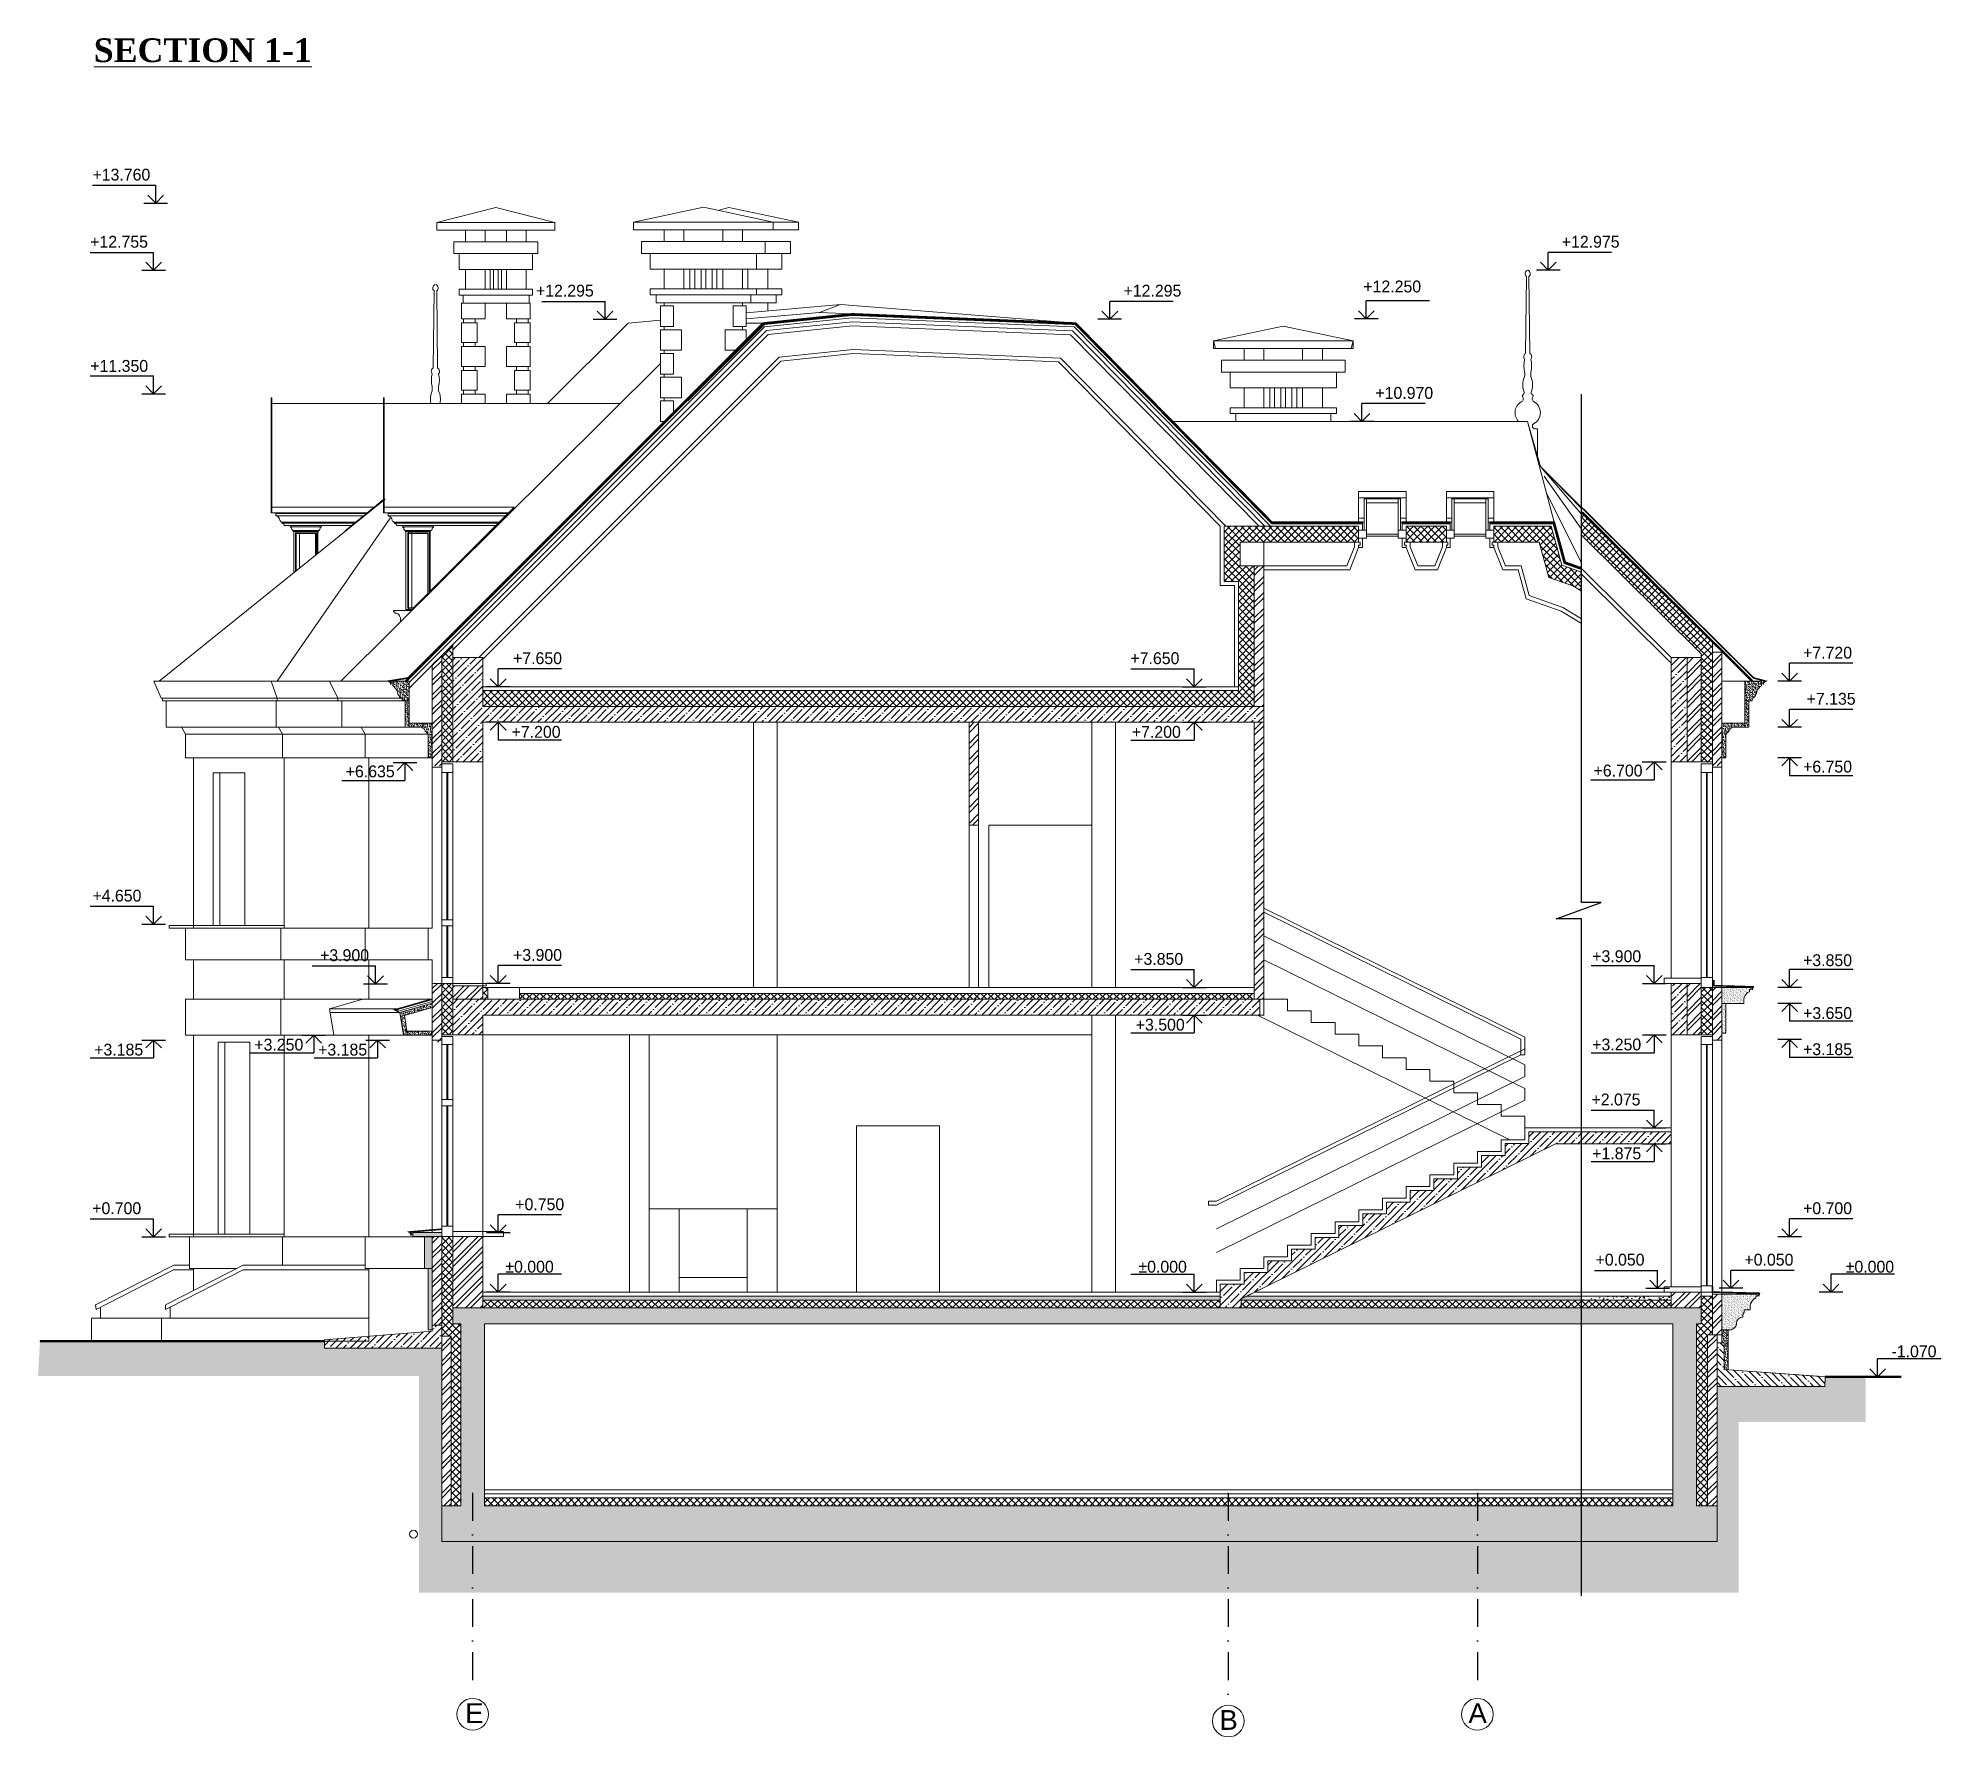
# Model space of a CAD drawing. Header units: millimetres. Extents: x 1177761 to 1329492, y 746793 to 827002.
# Drawn here: x 1275896 to 1299949, y 782246 to 803713 of the extents above; entities that cross this region are included whole.
import ezdxf

# ---------------------------------------------------------------- set-up
doc = ezdxf.new("R2010")
doc.units = ezdxf.units.MM
doc.linetypes.add('HIDDEN', pattern=[9.525, 6.35, -3.175])
doc.linetypes.add('Tengelyvonal', pattern=[670.278, 352.778, -176.389, 0, -141.111])
for name, color, linetype in [('axis', 40, 'Continuous'), ('mark', 4, 'Continuous'), ('text', 7, 'Continuous')]:
    doc.layers.add(name, color=color, linetype=linetype)
doc.layers.add('wall', color=5, linetype='Continuous', lineweight=30)
doc.styles.add('GENERATED_STYLE_13', font='')
doc.styles.add('GENERATED_STYLE_37', font='')
doc.styles.add('PStudio', font='pstudio.shx')
doc.styles.get('GENERATED_STYLE_13').set_extended_font_data('Arial Кириллический', bold=True)
doc.styles.get('GENERATED_STYLE_37').set_extended_font_data('Arial Кириллический')
pattern_1 = [(45, (-448979.826, 1408023.32), (-44.1941738, 44.1941738), []), (135, (-448979.826, 1408023.32), (-44.1941738, -44.1941738), [])]
pattern_2 = [(172.5, (-448979.826, 1408023.32), (-19.76890684, -21.10519776), [0, -22.8, 0, -25.5, 0, -24.375]), (142.5, (-448979.826, 1408023.32), (-48.70469595, -11.1620627), [0, -12.3, 0, -20.55, 0, -7.875]), (102.5, (-448966.78, 1408010.275), (-33.09048575, 32.9704391), [0, -7.5, 0, -27, 0, -35.25]), (92.5, (-448966.78, 1408010.275), (-41.1939428, 22.57563245), [0, -3.75, 0, -17.7, 0, -20.25])]
pattern_3 = [(45, (-448979.83, 1408023.32), (-88.388348, 88.388348), []), (45, (-448891.44, 1408023.32), (-88.388348, 88.388348), [156.25, -31.25, 0, -31.25])]
pattern_4 = [(45, (-448979.83, 1408023.32), (-92.807765, 92.807765), []), (45, (-448917.95, 1408023.32), (-92.807765, 92.807765), [])]
pattern_5 = [(50, (-448979.83, 1408023.32), (143.4520365, -12.550427), [15, -165]), (355, (-448979.83, 1408023.32), (-27.750267, 150.438427), [12, -132]), (100.4514, (-448967.87, 1408022.28), (115.701876, 137.887908), [12.748038, -140.228422]), (46.1842, (-448979.83, 1408063.32), (213.44821, -33.103803), [22.5, -247.5]), (96.6356, (-448962.04, 1408060.56), (186.93254, 194.823574), [19.122058, -210.3426]), (351.1842, (-448979.83, 1408063.32), (186.93239, 194.82372), [18, -198]), (21, (-448959.83, 1408053.32), (119.3814104, -80.523778), [15, -165]), (326, (-448959.83, 1408053.32), (48.663066, 145.030009), [12, -132]), (71.4514, (-448949.88, 1408046.61), (168.044526, 64.506099), [12.748038, -140.228422]), (37.5, (-448979.826, 1408023.32), (2.431971, 66.5787708), [0, -130.4, 0, -134, 0, -132.5]), (7.5, (-448979.826, 1408023.32), (52.6139075, 78.8823424), [0, -76.4, 0, -127.4, 0, -50.5]), (327.5, (-449024.426, 1408023.32), (106.7644872, -4.5109743), [0, -50, 0, -156, 0, -207]), (317.5, (-449044.43, 1408023.32), (116.637234, 20.0209965), [0, -65, 0, -103.6, 0, -147])]

msp = doc.modelspace()

# ---------------------------------------------------------------- texts
at = {"layer": 'text', "color": 7, "lineweight": 9, "insert": (1276600, 803557), "char_height": 300, "attachment_point": 4, "style": 'GENERATED_STYLE_13'}
msp.add_mtext('{\\fTimes New Roman|b1|i0|c0|p18;\\LSECTION\\fTimes New Roman|b1|i0|c204|p18; 1-1}', dxfattribs=at)
at = {"layer": 'text', "lineweight": 15, "char_height": 250, "attachment_point": 4, "style": 'GENERATED_STYLE_37'}
for s, insert in [('{\\fArial|b0|i0|c0|p32;E}', (1281295, 782547)), ('{\\fArial|b0|i0|c204|p32;А\\fArial |b0|i0|c0|p34;}', (1293976, 782547)), ('{\\fArial|b0|i0|c0|p32;B}', (1290828, 782461))]:
    msp.add_mtext(s, dxfattribs=dict(at, insert=insert))

# ---------------------------------------------------------------- blocks, each defined once
blk = doc.blocks.new('H LEVEL3')
at = {"color": 0, "linetype": 'ByBlock'}
for p, q in [((-16, 4.5), (0, 4.5)), ((-3, 0), (3, 0)), ((0, 0), (-2, 2)), ((0, 0), (0, 4.5)), ((2, 2), (0, 0))]:
    blk.add_line(p, q, dxfattribs=at)
at = {"color": 0, "linetype": 'ByBlock', "style": 'PStudio'}
blk.add_attdef('OTM', (-12.9, 5.7), '', height=2, dxfattribs=at)
blk = doc.blocks.new('H LEVEL4')
at = {"color": 0, "linetype": 'ByBlock'}
for p, q in [((3, 0), (-3, 0)), ((-2, 2), (0, 0)), ((16, 4.5), (0, 4.5)), ((0, 0), (0, 4.5)), ((0, 0), (2, 2))]:
    blk.add_line(p, q, dxfattribs=at)
at = {"color": 0, "linetype": 'ByBlock', "style": 'PStudio'}
blk.add_attdef('OTM', (3.4, 5.7), '', height=2, dxfattribs=at)
blk = doc.blocks.new('H LEVEL2')
at = {"color": 0, "linetype": 'ByBlock'}
for p, q in [((3, 0), (-3, 0)), ((-2, -2), (0, 0)), ((0, 0), (2, -2)), ((0, 0), (0, -4.5)), ((16, -4.5), (0, -4.5))]:
    blk.add_line(p, q, dxfattribs=at)
at = {"color": 0, "linetype": 'ByBlock', "style": 'PStudio'}
blk.add_attdef('OTM', (3.4, -3.7), '', height=2, dxfattribs=at)

# ---------------------------------------------------------------- hatches: boundary and pattern name
at = {"layer": 'wall', "lineweight": 20, "ltscale": 100}
h = msp.add_hatch(dxfattribs=at)
h.set_pattern_fill('ANSI37', color=250, scale=500, style=0)
h.set_pattern_definition(pattern_1)
h.paths.add_polyline_path([(1295406, 797713), (1295406, 797432), (1296920, 795931), (1296920, 794562), (1297060, 794562), (1297060, 795955), (1297060, 796074)])
h = msp.add_hatch(dxfattribs=at)
h.set_pattern_fill('ANSI37', color=250, scale=500, style=0)
h.set_pattern_definition(pattern_1)
h.paths.add_polyline_path([(1292588, 797495), (1292588, 797545), (1291473, 797545), (1291090, 797545), (1290890, 797545), (1290890, 796845), (1291070, 796845), (1291070, 795467), (1281519, 795467), (1281519, 795267), (1291070, 795267), (1291270, 795267), (1291270, 797045), (1291090, 797045), (1291090, 797345), (1292588, 797345), (1292588, 797395)])
h = msp.add_hatch(dxfattribs=at)
h.set_pattern_fill('ANSI37', color=250, scale=20, style=0)
h.set_pattern_definition([(45, (-119669.716, 1408023.32), (-44.9012806, 44.9012806), []), (135, (-119669.716, 1408023.32), (-44.9012806, -44.9012806), [])])
h.paths.add_polyline_path([(1293697, 797495), (1293697, 797545), (1293188, 797545), (1293188, 797495), (1293188, 797395), (1293188, 797345), (1293238, 797345), (1293647, 797345), (1293697, 797345), (1293697, 797395)])
h = msp.add_hatch(dxfattribs=at)
h.set_pattern_fill('ANSI37', color=250, scale=500, style=0)
h.set_pattern_definition(pattern_1)
h.paths.add_polyline_path([(1295024, 797545), (1294297, 797545), (1294297, 797495), (1294297, 797395), (1294297, 797345), (1294871, 797345), (1294994, 796898), (1295298, 796790), (1295406, 796725), (1295406, 796958), (1295384, 796972), (1295159, 797051)])
h = msp.add_hatch(dxfattribs=at)
h.set_pattern_fill('ANSI32', color=250, scale=15, style=0)
h.set_pattern_definition([(45, (-119669.72, 1408023.32), (-101.027881, 101.027881), []), (45, (-119602.36, 1408023.32), (-101.027881, 101.027881), [])])
h.paths.add_polyline_path([(1291270, 795267), (1291390, 795267), (1291390, 797045), (1291270, 797045)])
h.paths.add_polyline_path([(1291390, 791567), (1291270, 791567), (1291270, 795067), (1291390, 795067)])
h.paths.add_polyline_path([(1287785, 793767), (1287665, 793767), (1287665, 795067), (1287785, 795067)])
h = msp.add_hatch(dxfattribs=at)
h.set_pattern_fill('ANSI32', color=250, scale=350, style=0)
h.set_pattern_definition(pattern_4)
h.paths.add_polyline_path([(1280999, 795912), (1280879, 795792), (1280879, 794517), (1280999, 794517)])
h = msp.add_hatch(dxfattribs=at)
h.set_pattern_fill('ANSI37', color=250, scale=500, style=0)
h.set_pattern_definition(pattern_1)
h.paths.add_polyline_path([(1280999, 794562), (1281139, 794562), (1281139, 796052), (1280999, 795912)])
h = msp.add_hatch(dxfattribs=at)
h.set_pattern_fill('ANSI32', color=250, scale=350, style=0)
h.set_pattern_definition(pattern_4)
h.paths.add_polyline_path([(1297180, 795955), (1297060, 795955), (1297060, 794517), (1297180, 794517)])
at = {"layer": 'wall', "lineweight": 20, "ltscale": 50}
h = msp.add_hatch(dxfattribs=at)
h.set_pattern_fill('ANSI35', color=250, scale=500, style=0)
h.set_pattern_definition(pattern_3)
h.paths.add_polyline_path([(1281519, 795267), (1291390, 795267), (1291390, 795067), (1281519, 795067), (1281519, 794562), (1281139, 794562), (1281139, 795886), (1281519, 795886)])
h = msp.add_hatch(dxfattribs=at)
h.set_pattern_fill('ANSI35', color=250, scale=500, style=0)
h.set_pattern_definition(pattern_3)
h.paths.add_polyline_path([(1296740, 795886), (1296540, 795886), (1296540, 795267), (1296540, 795067), (1296540, 794562), (1296740, 794562)])
at = {"layer": 'wall', "lineweight": 20, "ltscale": 100}
h = msp.add_hatch(dxfattribs=at)
h.set_pattern_fill('ANSI32', color=250, scale=350, style=0)
h.set_pattern_definition(pattern_4)
h.paths.add_polyline_path([(1296920, 795886), (1296740, 795886), (1296740, 794562), (1296920, 794562)])
at = {"layer": 'wall', "lineweight": 20, "ltscale": 50}
h = msp.add_hatch(dxfattribs=at)
h.set_pattern_fill('AR-SAND', color=250, scale=15, angle=135, style=0)
h.set_pattern_definition(pattern_2)
h.paths.add_polyline_path([(1280587, 795587), (1280379, 795587), (1280379, 795529, -0.106304), (1280431, 795474, -0.035959), (1280445, 795423, 0.182448), (1280499, 795367), (1280499, 795337), (1280537, 795337), (1280587, 795337)])
h.paths.add_polyline_path([(1280587, 795337), (1280537, 795337), (1280537, 795007), (1280587, 795007), (1280587, 795057)])
h.paths.add_polyline_path([(1280760, 795057), (1280587, 795057), (1280587, 795007), (1280760, 795007)])
h.paths.add_polyline_path([(1280879, 795057), (1280760, 795057), (1280760, 795007), (1280760, 794989, -0.254337), (1280787, 794967, -0.000014), (1280791, 794954, 0.235272), (1280805, 794943), (1280805, 794934, -0.412884), (1280822, 794917), (1280829, 794917), (1280829, 794617), (1280879, 794617)])
h = msp.add_hatch(dxfattribs=at)
h.set_pattern_fill('AR-SAND', color=250, scale=15, angle=135, style=0)
h.set_pattern_definition(pattern_2)
h.paths.add_polyline_path([(1297628, 795474, -0.106304), (1297680, 795529), (1297680, 795587), (1297472, 795587), (1297472, 795337), (1297522, 795337), (1297561, 795337), (1297561, 795367, 0.182448), (1297614, 795423, -0.035959)])
h.paths.add_polyline_path([(1297522, 795337), (1297472, 795337), (1297472, 795007), (1297522, 795007)])
h.paths.add_polyline_path([(1297472, 795057), (1297299, 795057), (1297299, 795007), (1297472, 795007)])
h = msp.add_hatch(dxfattribs=at)
h.set_pattern_fill('AR-SAND', color=250, scale=15, angle=135, style=0)
h.set_pattern_definition(pattern_2)
h.paths.add_polyline_path([(1297299, 795057), (1297180, 795057), (1297180, 794617), (1297230, 794617), (1297230, 794917), (1297237, 794917, -0.412884), (1297254, 794934), (1297254, 794943, 0.235272), (1297268, 794954, -0.000014), (1297272, 794967, -0.254337), (1297299, 794989), (1297299, 795007)])
at = {"layer": 'wall', "lineweight": 20, "ltscale": 100}
h = msp.add_hatch(dxfattribs=at)
h.set_pattern_fill('ANSI32', color=250, scale=350, style=0)
h.set_pattern_definition(pattern_4)
h.paths.add_polyline_path([(1280999, 791767), (1280879, 791767), (1280879, 791465), (1280879, 791027), (1280999, 791027), (1280999, 791094)])
h = msp.add_hatch(dxfattribs=at)
h.set_pattern_fill('ANSI37', color=250, scale=500, style=0)
h.set_pattern_definition(pattern_1)
h.paths.add_polyline_path([(1280999, 791767), (1281139, 791767), (1281139, 791117), (1280999, 791117)])
h = msp.add_hatch(dxfattribs=at)
h.set_pattern_fill('ANSI32', color=250, scale=350, style=0)
h.set_pattern_definition(pattern_4)
h.paths.add_polyline_path([(1281519, 791567), (1281519, 791736), (1281139, 791736), (1281139, 791567)])
h = msp.add_hatch(dxfattribs=at)
h.set_pattern_fill('ANSI37', color=250, scale=500, style=0)
h.set_pattern_definition(pattern_1)
h.paths.add_polyline_path([(1281580, 791567), (1281580, 791717), (1281519, 791717), (1281519, 791567)])
h.paths.add_polyline_path([(1281982, 791642), (1281982, 791567), (1291270, 791567), (1291270, 791642)])
at = {"layer": 'wall', "lineweight": 20, "ltscale": 50}
h = msp.add_hatch(dxfattribs=at)
h.set_pattern_fill('ANSI35', color=250, scale=500, style=0)
h.set_pattern_definition(pattern_3)
h.paths.add_polyline_path([(1296740, 791767), (1296540, 791767), (1296540, 791567), (1296540, 791367), (1296540, 791117), (1296740, 791117)])
at = {"layer": 'wall', "lineweight": 20, "ltscale": 100}
h = msp.add_hatch(dxfattribs=at)
h.set_pattern_fill('ANSI32', color=250, scale=350, style=0)
h.set_pattern_definition(pattern_4)
h.paths.add_polyline_path([(1296920, 791767), (1296740, 791767), (1296740, 791117), (1296920, 791117)])
h = msp.add_hatch(dxfattribs=at)
h.set_pattern_fill('ANSI37', color=250, scale=500, style=0)
h.set_pattern_definition(pattern_1)
h.paths.add_polyline_path([(1297060, 791714), (1296920, 791714), (1296920, 791117), (1297060, 791117)])
h = msp.add_hatch(dxfattribs=at)
h.set_pattern_fill('ANSI32', color=250, scale=350, style=0)
h.set_pattern_definition(pattern_4)
h.paths.add_polyline_path([(1297180, 791714), (1297060, 791714), (1297060, 791117), (1297060, 791052), (1297180, 791052)])
at = {"layer": 'wall', "lineweight": 20, "ltscale": 50}
h = msp.add_hatch(dxfattribs=at)
h.set_pattern_fill('AR-SAND', color=250, scale=15, angle=135, style=0)
h.set_pattern_definition(pattern_2)
h.paths.add_polyline_path([(1297505, 791651, -0.122581), (1297530, 791662), (1297530, 791689), (1297545, 791689), (1297545, 791714), (1297180, 791714), (1297180, 791514), (1297230, 791514), (1297457, 791514), (1297458, 791565, -0.207415)])
h.paths.add_polyline_path([(1297230, 791514), (1297180, 791514), (1297180, 791139), (1297230, 791139)])
h = msp.add_hatch(dxfattribs=at)
h.set_pattern_fill('AR-SAND', color=250, scale=15, angle=135, style=0)
h.set_pattern_definition(pattern_2)
h.paths.add_polyline_path([(1280879, 791164), (1280560, 791164), (1280568, 791114), (1280879, 791114)], flags=17)
h.paths.add_polyline_path([(1280879, 791465), (1280879, 791517), (1280468, 791399), (1280517, 791114), (1280568, 791114), (1280560, 791164), (1280558, 791164), (1280527, 791363)])
h = msp.add_hatch(dxfattribs=at)
h.set_pattern_fill('ANSI35', color=250, scale=20, style=0)
h.set_pattern_definition([(45, (-119669.72, 1408023.32), (-89.802561, 89.802561), []), (45, (-119579.91, 1408023.32), (-89.802561, 89.802561), [158.75, -31.75, 0, -31.75])])
h.paths.add_polyline_path([(1291340, 791567), (1281139, 791567), (1281139, 791117), (1281519, 791117), (1281519, 791367), (1291340, 791367)])
h = msp.add_hatch(dxfattribs=at)
h.set_pattern_fill('ANSI35', color=250, scale=500, style=0)
h.set_pattern_definition(pattern_3)
h.paths.add_polyline_path([(1295406, 789891), (1294740, 789891), (1294740, 789743), (1294440, 789743), (1294440, 789595), (1294140, 789595), (1294140, 789447), (1293840, 789447), (1293840, 789299), (1293540, 789299), (1293540, 789151), (1293240, 789151), (1293240, 789003), (1292939, 789003), (1292939, 788855), (1292640, 788855), (1292640, 788707), (1292340, 788707), (1292340, 788559), (1292040, 788559), (1292040, 788411), (1291740, 788411), (1291740, 788263), (1291440, 788263), (1291440, 788115), (1291140, 788115), (1291140, 787967), (1290840, 787967), (1290840, 787669), (1291104, 787669), (1291104, 787767), (1291104, 787782), (1291175, 787817), (1291277, 787867), (1295075, 789741), (1295406, 789741)])
h.paths.add_polyline_path([(1296540, 789891), (1295406, 789891), (1295406, 789741), (1296540, 789741)])
h = msp.add_hatch(dxfattribs=at)
h.set_pattern_fill('AR-SAND', color=250, scale=15, angle=135, style=0)
h.set_pattern_definition(pattern_2)
h.paths.add_polyline_path([(1280779, 788567), (1280879, 788567), (1280879, 788167), (1280779, 788167)])
h.paths.add_polyline_path([(1280829, 788167), (1280879, 788167), (1280879, 787389), (1280829, 787389)])
h.paths.add_polyline_path([(1280632, 788619), (1280999, 788619), (1280999, 788569), (1280632, 788569)])
at = {"layer": 'wall', "lineweight": 20, "ltscale": 100}
h = msp.add_hatch(dxfattribs=at)
h.set_pattern_fill('ANSI32', color=250, scale=350, style=0)
h.set_pattern_definition(pattern_4)
h.paths.add_polyline_path([(1280999, 788569), (1280879, 788569), (1280879, 788167), (1280879, 787867), (1280999, 787867)])
h.paths.add_polyline_path([(1280999, 787867), (1280879, 787867), (1280879, 787451), (1280999, 787451)])
h = msp.add_hatch(dxfattribs=at)
h.set_pattern_fill('ANSI37', color=250, scale=500, style=0)
h.set_pattern_definition(pattern_1)
h.paths.add_polyline_path([(1281139, 788569), (1280999, 788569), (1280999, 787867), (1281139, 787867)])
h = msp.add_hatch(dxfattribs=at)
h.set_pattern_fill('ANSI32', color=250, scale=350, style=0)
h.set_pattern_definition(pattern_4)
h.paths.add_polyline_path([(1281139, 788569), (1281519, 788569), (1281519, 787667), (1281139, 787667)])
h = msp.add_hatch(dxfattribs=at)
h.set_pattern_fill('ANSI37', color=250, scale=500, style=0)
h.set_pattern_definition(pattern_1)
h.paths.add_polyline_path([(1281120, 787311), (1281119, 785167), (1281239, 785167), (1281239, 787467), (1281139, 787467), (1281139, 787667), (1281139, 787867), (1280999, 787867), (1280999, 787451), (1280999, 787311)])
at = {"layer": 'wall', "lineweight": 20}
h = msp.add_hatch(dxfattribs=at)
h.set_pattern_fill('AR-CONC', color=250, scale=20, style=0)
h.set_pattern_definition(pattern_5)
h.paths.add_polyline_path([(1290840, 787817), (1281519, 787817), (1281519, 787767), (1290840, 787767)])
at = {"layer": 'wall', "lineweight": 20, "ltscale": 100}
h = msp.add_hatch(dxfattribs=at)
h.set_pattern_fill('ANSI37', color=250, scale=500, style=0)
h.set_pattern_definition(pattern_1)
h.paths.add_polyline_path([(1295406, 787767), (1291104, 787767), (1291104, 787667), (1295406, 787667)])
h.paths.add_polyline_path([(1290840, 787767), (1281519, 787767), (1281519, 787667), (1290840, 787667)])
at = {"layer": 'wall', "lineweight": 20}
h = msp.add_hatch(dxfattribs=at)
h.set_pattern_fill('AR-CONC', color=250, scale=20, style=0)
h.set_pattern_definition(pattern_5)
h.paths.add_polyline_path([(1295406, 787817), (1291175, 787817), (1291104, 787782), (1291104, 787767), (1295406, 787767)])
h = msp.add_hatch(dxfattribs=at)
h.set_pattern_fill('AR-CONC', color=250, scale=20, style=0)
h.set_pattern_definition(pattern_5)
h.paths.add_polyline_path([(1296540, 787817), (1295406, 787817), (1295406, 787767), (1296540, 787767)])
at = {"layer": 'wall', "lineweight": 20, "ltscale": 100}
h = msp.add_hatch(dxfattribs=at)
h.set_pattern_fill('ANSI37', color=250, scale=500, style=0)
h.set_pattern_definition(pattern_1)
h.paths.add_polyline_path([(1296540, 787767), (1295406, 787767), (1295406, 787667), (1296540, 787667)])
h = msp.add_hatch(dxfattribs=at)
h.set_pattern_fill('ANSI32', color=250, scale=350, style=0)
h.set_pattern_definition(pattern_4)
h.paths.add_polyline_path([(1296920, 787667), (1296920, 787867), (1296540, 787867), (1296540, 787667)])
h = msp.add_hatch(dxfattribs=at)
h.set_pattern_fill('ANSI37', color=250, scale=500, style=0)
h.set_pattern_definition(pattern_1)
h.paths.add_polyline_path([(1297000, 787327), (1297060, 787327), (1297060, 787817), (1296920, 787817), (1296920, 787467), (1296860, 787467), (1296860, 785167), (1297000, 785167)])
h = msp.add_hatch(dxfattribs=at)
h.set_pattern_fill('ANSI32', color=250, scale=350, style=0)
h.set_pattern_definition(pattern_4)
h.paths.add_polyline_path([(1297180, 787327), (1297060, 787327), (1297060, 787842), (1297180, 787842)])
at = {"layer": 'wall', "lineweight": 20, "ltscale": 50}
h = msp.add_hatch(dxfattribs=at)
h.set_pattern_fill('AR-SAND', color=250, scale=15, angle=135, style=0)
h.set_pattern_definition(pattern_2)
h.paths.add_polyline_path([(1297460, 787642), (1297537, 787642), (1297538, 787693, -0.207415), (1297585, 787779, -0.122581), (1297610, 787790), (1297610, 787817), (1297625, 787817), (1297625, 787842), (1297180, 787842), (1297180, 787392), (1297210, 787392), (1297297, 787392, 0.281406), (1297364, 787459), (1297364, 787468, -0.414214), (1297444, 787552), (1297444, 787580), (1297448, 787584), (1297448, 787597), (1297460, 787609)])
h = msp.add_hatch(dxfattribs=at)
h.set_pattern_fill('ANSI35', color=250, scale=500, style=0)
h.set_pattern_definition(pattern_3)
h.paths.add_polyline_path([(1281239, 785167), (1280999, 785167), (1280999, 784717), (1297120, 784717), (1297120, 785167), (1296860, 785167), (1296860, 787467), (1296920, 787467), (1296920, 787667), (1281139, 787667), (1281139, 787467), (1281239, 787467)])
h.paths.add_polyline_path([(1281539, 787467), (1296560, 787467), (1296560, 785167), (1281539, 785167)], flags=17)
at = {"layer": 'wall', "lineweight": 20}
h = msp.add_hatch(dxfattribs=at)
h.set_pattern_fill('ANSI38', color=250, scale=500, style=0)
h.set_pattern_definition([(45, (-448979.826, 1358565.767), (-44.1941738, 44.1941738), []), (135, (-448979.826, 1358565.767), (-132.5825215, 44.1941738), [156.25, -93.75])])
h.paths.add_polyline_path([(1297391, 786226), (1298999, 786226), (1298999, 786796), (1298484, 786796), (1298483, 786676), (1297120, 786676), (1297120, 785167), (1297120, 784717), (1280999, 784717), (1280999, 785167), (1280999, 787159), (1279515, 787159), (1279515, 787246), (1275920, 787247), (1275896, 786808), (1280713, 786808), (1280713, 784071), (1297391, 784071)])
at = {"layer": 'wall', "lineweight": 20, "ltscale": 50}
h = msp.add_hatch(dxfattribs=at)
h.set_pattern_fill('ANSI35', color=250, scale=20, style=0)
h.set_pattern_definition([(45, (66202.37, 1408007.36), (-89.802561, 89.802561), []), (45, (66292.17, 1408007.36), (-89.802561, 89.802561), [158.75, -31.75, 0, -31.75])])
h.paths.add_polyline_path([(1280999, 787451), (1280879, 787451), (1280879, 787373), (1279515, 787266), (1279515, 787159), (1280999, 787159), (1280999, 787311)])
at = {"layer": 'wall', "lineweight": 20, "ltscale": 100}
h = msp.add_hatch(dxfattribs=at)
h.set_pattern_fill('ANSI32', color=250, scale=350, style=0)
h.set_pattern_definition(pattern_4)
h.paths.add_polyline_path([(1281120, 787311), (1280999, 787311), (1280999, 787311), (1280999, 787311), (1280999, 785167), (1281094, 785167), (1281119, 785167)])
h = msp.add_hatch(dxfattribs=at)
h.set_pattern_fill('ANSI32', color=250, scale=350, style=0)
h.set_pattern_definition(pattern_4)
h.paths.add_polyline_path([(1297120, 787327), (1297000, 787327), (1297000, 785167), (1297120, 785167)])
at = {"layer": 'wall', "lineweight": 20, "ltscale": 50}
h = msp.add_hatch(dxfattribs=at)
h.set_pattern_fill('AR-SAND', color=250, scale=15, angle=135, style=0)
h.set_pattern_definition(pattern_2)
h.paths.add_polyline_path([(1297260, 787392), (1297180, 787392), (1297180, 787327), (1297180, 787226), (1297210, 787226), (1297210, 786890), (1297260, 786886)])
h = msp.add_hatch(dxfattribs=at)
h.set_pattern_fill('ANSI35', color=250, scale=20, style=0)
h.set_pattern_definition([(135, (2511886.95, 1407524.59), (89.802561, 89.802561), []), (135, (2511797.14, 1407524.59), (89.802561, 89.802561), [158.75, -31.75, 0, -31.75])])
h.paths.add_polyline_path([(1297120, 787226), (1297210, 787226), (1297210, 786890), (1298484, 786796), (1298483, 786676), (1297120, 786676), (1297120, 786828)])
at = {"layer": 'wall', "lineweight": 20, "ltscale": 100}
h = msp.add_hatch(dxfattribs=at)
h.set_pattern_fill('ANSI37', color=250, scale=500, style=0)
h.set_pattern_definition(pattern_1)
h.paths.add_polyline_path([(1281539, 785267), (1296560, 785267), (1296560, 785167), (1281539, 785167)])

# ---------------------------------------------------------------- linework, layer by layer
at = {"layer": 'axis', "linetype": 'Tengelyvonal'}
for p, q in [((1281389, 785329), (1281389, 782733)), ((1290940, 785329), (1290940, 782646)), ((1294090, 785329), (1294090, 782733))]:
    msp.add_line(p, q, dxfattribs=at)
at = {"layer": 'axis', "linetype": 'Continuous', "lineweight": 25}
msp.add_lwpolyline([(1295406, 784031), (1295406, 792584), (1295086, 792584), (1295656, 792790), (1295406, 792790), (1295406, 799215)], dxfattribs=at)
at = {"layer": 'axis', "color": 3, "linetype": 'Continuous', "lineweight": 15}
for centre in [(1281389, 782533), (1294090, 782533), (1290940, 782446)]:
    msp.add_circle(centre, 200, dxfattribs=at)
at = {"layer": 'wall', "color": 250, "lineweight": 20, "ltscale": 50}
for p, q in [((1280938, 801383), (1281682, 801571)), ((1281682, 801571), (1280939, 801383)), ((1282427, 801383), (1281682, 801571)), ((1284306, 801574), (1283424, 801386)), ((1285188, 801386), (1284306, 801574)), ((1280939, 801286), (1280939, 801383)), ((1280939, 801383), (1282427, 801383)), ((1280939, 801286), (1282427, 801286)), ((1281298, 801139), (1281298, 801286)), ((1281548, 801139), (1281548, 801286)), ((1281818, 801139), (1281818, 801286)), ((1282068, 801139), (1282068, 801286)), ((1282427, 801286), (1282427, 801383)), ((1283424, 801386), (1285188, 801386)), ((1283424, 801289), (1283424, 801386)), ((1283424, 801289), (1285188, 801289)), ((1283811, 801142), (1283811, 801289)), ((1284061, 801142), (1284061, 801289)), ((1284551, 801142), (1284551, 801289)), ((1284801, 801142), (1284801, 801289)), ((1285188, 801289), (1285188, 801386)), ((1281152, 801139), (1282215, 801139)), ((1281152, 800989), (1281152, 801139)), ((1281152, 800989), (1282215, 800989)), ((1281221, 800789), (1281221, 800989)), ((1282147, 800789), (1282147, 800989)), ((1282215, 800989), (1282215, 801139)), ((1283525, 801142), (1285088, 801142)), ((1283525, 800992), (1283525, 801142)), ((1283525, 800992), (1285088, 800992)), ((1283634, 800792), (1283634, 800992)), ((1284978, 800792), (1284978, 800992)), ((1285088, 800992), (1285088, 801142)), ((1281221, 800789), (1282147, 800789)), ((1281298, 800539), (1281298, 800789)), ((1281548, 800539), (1281548, 800789)), ((1281610, 800539), (1281610, 800789)), ((1281756, 800539), (1281756, 800789)), ((1281756, 800539), (1281756, 800789)), ((1281818, 800539), (1281818, 800789)), ((1282068, 800539), (1282068, 800789)), ((1283634, 800792), (1284978, 800792)), ((1283811, 800542), (1283811, 800792)), ((1284061, 800542), (1284061, 800792)), ((1284136, 800542), (1284136, 800792)), ((1284196, 800542), (1284196, 800792)), ((1284276, 800542), (1284276, 800792)), ((1284336, 800542), (1284336, 800792)), ((1284417, 800542), (1284417, 800792)), ((1284477, 800542), (1284477, 800792)), ((1284551, 800542), (1284551, 800792)), ((1284801, 800542), (1284801, 800792)), ((1281220, 800539), (1282146, 800539)), ((1281220, 800464), (1281220, 800539)), ((1282146, 800464), (1282146, 800539)), ((1283634, 800542), (1284978, 800542)), ((1283634, 800467), (1283634, 800542)), ((1283634, 800467), (1284978, 800467)), ((1283708, 800367), (1283708, 800467)), ((1284905, 800367), (1284905, 800467)), ((1284978, 800467), (1284978, 800542)), ((1281220, 800464), (1282146, 800464)), ((1281248, 800164), (1281248, 800364)), ((1281270, 800364), (1281248, 800364)), ((1281270, 800364), (1281270, 800464)), ((1281270, 800364), (1282104, 800364)), ((1281548, 800164), (1281548, 800364)), ((1281818, 800164), (1281818, 800364)), ((1282104, 800364), (1282104, 800464)), ((1282104, 800364), (1282118, 800364)), ((1282118, 800164), (1282118, 800364)), ((1283708, 800367), (1284905, 800367)), ((1283811, 800367), (1283811, 800328)), ((1284801, 800328), (1284801, 800367)), ((1281248, 800164), (1281548, 800164)), ((1281248, 800114), (1281448, 800114)), ((1281248, 799864), (1281248, 800114)), ((1281273, 800114), (1281273, 800164)), ((1281423, 800114), (1281423, 800164)), ((1281448, 799864), (1281448, 800114)), ((1282118, 800164), (1281818, 800164)), ((1282118, 800114), (1281918, 800114)), ((1281918, 799864), (1281918, 800114)), ((1281943, 800114), (1281943, 800164)), ((1282093, 800114), (1282093, 800164)), ((1282118, 799864), (1282118, 800114)), ((1283811, 800067), (1283811, 800028)), ((1283811, 800067), (1283811, 800028)), ((1285094, 800111), (1284111, 799128)), ((1284801, 800028), (1284801, 800067)), ((1284801, 800028), (1284801, 800067)), ((1285094, 800111), (1284847, 800111)), ((1284986, 800111), (1284847, 800111)), ((1291636, 800074), (1290754, 799886)), ((1292518, 799886), (1291636, 800074)), ((1281248, 799864), (1281448, 799864)), ((1281248, 799814), (1281548, 799814)), ((1281248, 799564), (1281248, 799814)), ((1281273, 799814), (1281273, 799864)), ((1281423, 799814), (1281423, 799864)), ((1281548, 799564), (1281548, 799814)), ((1282118, 799814), (1281818, 799814)), ((1281818, 799564), (1281818, 799814)), ((1282118, 799864), (1281918, 799864)), ((1281943, 799814), (1281943, 799864)), ((1282093, 799814), (1282093, 799864)), ((1282118, 799564), (1282118, 799814)), ((1283811, 799767), (1283811, 799728)), ((1283811, 799767), (1283811, 799728)), ((1290754, 799886), (1292518, 799886)), ((1290754, 799789), (1290754, 799886)), ((1290780, 799789), (1290754, 799886)), ((1290754, 799789), (1292518, 799789)), ((1290780, 799789), (1290804, 799796)), ((1291141, 799642), (1291141, 799789)), ((1291391, 799642), (1291391, 799789)), ((1291881, 799642), (1291881, 799789)), ((1292131, 799642), (1292131, 799789)), ((1292468, 799796), (1292492, 799789)), ((1292492, 799789), (1292518, 799886)), ((1292518, 799789), (1292518, 799886)), ((1281248, 799564), (1281548, 799564)), ((1281248, 799514), (1281448, 799514)), ((1281248, 799264), (1281248, 799514)), ((1281273, 799514), (1281273, 799564)), ((1281423, 799514), (1281423, 799564)), ((1281448, 799264), (1281448, 799514)), ((1282118, 799564), (1281818, 799564)), ((1282118, 799514), (1281918, 799514)), ((1281918, 799264), (1281918, 799514)), ((1281943, 799514), (1281943, 799564)), ((1282093, 799514), (1282093, 799564)), ((1282118, 799264), (1282118, 799514)), ((1290854, 799642), (1292418, 799642)), ((1290854, 799492), (1290854, 799642)), ((1292418, 799492), (1292418, 799642)), ((1283811, 799467), (1283811, 799428)), ((1283811, 799467), (1283811, 799428)), ((1290854, 799492), (1292418, 799492)), ((1290964, 799293), (1290964, 799492)), ((1290964, 799293), (1292308, 799293)), ((1291141, 799042), (1291141, 799293)), ((1291391, 799042), (1291391, 799293)), ((1291466, 799292), (1291526, 799292)), ((1291466, 799042), (1291466, 799292)), ((1291526, 799042), (1291526, 799292)), ((1291606, 799292), (1291666, 799292)), ((1291606, 799042), (1291606, 799292)), ((1291666, 799042), (1291666, 799292)), ((1291746, 799292), (1291806, 799292)), ((1291746, 799042), (1291746, 799292)), ((1291806, 799042), (1291806, 799292)), ((1291881, 799042), (1291881, 799293)), ((1292131, 799042), (1292131, 799293)), ((1292308, 799293), (1292308, 799492)), ((1278843, 797815), (1278843, 799165)), ((1278853, 799165), (1278843, 799165)), ((1278853, 797815), (1278853, 799165)), ((1278853, 799097), (1281807, 799097)), ((1280262, 797815), (1280262, 799165)), ((1280272, 799165), (1280262, 799165)), ((1280272, 797815), (1280272, 799165)), ((1280272, 799097), (1283243, 799097)), ((1281248, 799264), (1281448, 799264)), ((1281248, 799214), (1281548, 799214)), ((1281248, 799097), (1281248, 799214)), ((1281273, 799214), (1281273, 799264)), ((1281423, 799214), (1281423, 799264)), ((1281548, 799097), (1281548, 799214)), ((1282118, 799214), (1281818, 799214)), ((1281818, 799097), (1281818, 799214)), ((1282118, 799264), (1281918, 799264)), ((1281943, 799214), (1281943, 799264)), ((1282093, 799214), (1282093, 799264)), ((1282118, 799097), (1282118, 799214)), ((1283811, 799167), (1283811, 799128)), ((1283811, 799167), (1283811, 799128)), ((1290964, 799042), (1292308, 799042)), ((1290964, 798967), (1290964, 799042)), ((1292308, 798967), (1292308, 799042)), ((1290964, 798967), (1292308, 798967)), ((1291038, 798967), (1292235, 798967)), ((1291038, 798869), (1291038, 798967)), ((1292235, 798869), (1292235, 798967)), ((1295062, 797595), (1294721, 798869)), ((1295406, 797768), (1294900, 798287)), ((1295406, 797698), (1294902, 798280)), ((1295406, 797507), (1294932, 798178)), ((1280262, 797880), (1279779, 797487)), ((1292688, 797495), (1292688, 797891)), ((1293088, 797495), (1293088, 797891)), ((1293797, 797495), (1293797, 797891)), ((1294197, 797495), (1294197, 797891)), ((1294962, 797968), (1295406, 797079)), ((1278843, 797715), (1278843, 797815)), ((1278853, 797815), (1278843, 797815)), ((1278853, 797715), (1278843, 797715)), ((1278853, 797785), (1278853, 797815)), ((1278853, 797785), (1280145, 797785)), ((1278853, 797785), (1278853, 797715)), ((1278853, 797715), (1280059, 797715)), ((1278903, 797675), (1278903, 797704)), ((1278903, 797704), (1280045, 797704)), ((1278918, 797670), (1278903, 797675)), ((1278903, 797675), (1280010, 797675)), ((1278931, 797662), (1278918, 797670)), ((1278941, 797651), (1278931, 797662)), ((1278949, 797638), (1278941, 797651)), ((1278953, 797623), (1278949, 797638)), ((1278955, 797616), (1278953, 797623)), ((1278959, 797609), (1278955, 797616)), ((1278964, 797604), (1278959, 797609)), ((1278971, 797600), (1278964, 797604)), ((1278978, 797597), (1278971, 797600)), ((1278978, 797583), (1278978, 797597)), ((1278978, 797597), (1279914, 797597)), ((1278985, 797582), (1278978, 797583)), ((1278978, 797583), (1279896, 797583)), ((1278992, 797579), (1278985, 797582)), ((1279004, 797715), (1279004, 797704)), ((1280262, 797715), (1280262, 797815)), ((1280272, 797815), (1280262, 797815)), ((1280272, 797715), (1280262, 797715)), ((1280272, 797785), (1280272, 797815)), ((1280272, 797785), (1281914, 797785)), ((1280272, 797785), (1280272, 797715)), ((1280272, 797715), (1281843, 797715)), ((1280322, 797675), (1280322, 797704)), ((1280322, 797704), (1281850, 797704)), ((1280336, 797670), (1280322, 797675)), ((1280322, 797675), (1281821, 797675)), ((1280349, 797662), (1280336, 797670)), ((1280360, 797651), (1280349, 797662)), ((1280367, 797638), (1280360, 797651)), ((1280372, 797623), (1280367, 797638)), ((1280374, 797616), (1280372, 797623)), ((1280377, 797609), (1280374, 797616)), ((1280383, 797604), (1280377, 797609)), ((1280389, 797600), (1280383, 797604)), ((1280397, 797597), (1280389, 797600)), ((1280397, 797583), (1280397, 797597)), ((1280397, 797597), (1281743, 797597)), ((1280404, 797582), (1280397, 797583)), ((1280397, 797583), (1281729, 797583)), ((1280411, 797579), (1280404, 797582)), ((1280422, 797715), (1280422, 797704)), ((1281914, 797785), (1280852, 796724)), ((1295406, 797783), (1295406, 796317)), ((1278998, 797575), (1278992, 797579)), ((1279003, 797569), (1278998, 797575)), ((1279006, 797562), (1279003, 797569)), ((1279007, 797554), (1279006, 797562)), ((1279007, 797554), (1279007, 797554)), ((1279007, 797554), (1279861, 797554)), ((1279084, 797537), (1279084, 797554)), ((1279091, 797533), (1279084, 797537)), ((1279084, 797537), (1279084, 797537)), ((1279091, 797533), (1279084, 797537)), ((1279084, 797537), (1279477, 797537)), ((1279096, 797528), (1279091, 797533)), ((1279096, 797528), (1279091, 797533)), ((1279099, 797521), (1279096, 797528)), ((1279099, 797522), (1279096, 797528)), ((1279101, 797514), (1279099, 797522)), ((1279101, 797514), (1279099, 797521)), ((1279103, 797507), (1279101, 797514)), ((1279103, 797507), (1279101, 797514)), ((1279106, 797500), (1279103, 797507)), ((1279106, 797501), (1279103, 797507)), ((1279111, 797495), (1279106, 797501)), ((1279111, 797495), (1279106, 797500)), ((1279118, 797491), (1279111, 797495)), ((1279118, 797492), (1279111, 797495)), ((1279118, 797484), (1279118, 797491)), ((1279118, 797491), (1279444, 797491)), ((1279128, 797484), (1279118, 797484)), ((1279118, 797484), (1279118, 797484)), ((1279118, 797484), (1279444, 797484)), ((1279128, 797484), (1279128, 797484)), ((1279128, 797477), (1279128, 797484)), ((1279128, 796958), (1279128, 797477)), ((1279136, 797477), (1279128, 797477)), ((1279136, 797477), (1279426, 797477)), ((1279151, 797462), (1279151, 796976)), ((1279411, 797462), (1279151, 797462)), ((1279158, 797462), (1279158, 797484)), ((1279403, 797454), (1279158, 797454)), ((1279158, 796982), (1279158, 797454)), ((1279203, 797454), (1279203, 797018)), ((1279403, 797181), (1279403, 797454)), ((1279411, 797187), (1279411, 797462)), ((1279426, 797477), (1279426, 797200)), ((1279433, 797484), (1279433, 797206)), ((1279444, 797492), (1279450, 797495)), ((1279444, 797484), (1279444, 797491)), ((1279450, 797495), (1279456, 797501)), ((1279456, 797501), (1279459, 797507)), ((1279459, 797507), (1279461, 797514)), ((1279461, 797514), (1279462, 797522)), ((1279462, 797522), (1279466, 797528)), ((1279466, 797528), (1279471, 797533)), ((1279471, 797533), (1279477, 797537)), ((1279477, 797537), (1279477, 797554)), ((1280417, 797575), (1280411, 797579)), ((1280422, 797569), (1280417, 797575)), ((1280424, 797562), (1280422, 797569)), ((1280425, 797554), (1280424, 797562)), ((1280425, 797554), (1280425, 797554)), ((1280425, 797554), (1281700, 797554)), ((1280503, 797537), (1280503, 797554)), ((1280509, 797533), (1280503, 797537)), ((1280503, 797537), (1280503, 797537)), ((1280509, 797533), (1280503, 797537)), ((1280503, 797537), (1280896, 797537)), ((1280514, 797528), (1280509, 797533)), ((1280514, 797528), (1280509, 797533)), ((1280518, 797521), (1280514, 797528)), ((1280518, 797522), (1280514, 797528)), ((1280520, 797514), (1280518, 797522)), ((1280520, 797514), (1280518, 797521)), ((1280521, 797507), (1280520, 797514)), ((1280521, 797507), (1280520, 797514)), ((1280525, 797500), (1280521, 797507)), ((1280525, 797501), (1280521, 797507)), ((1280530, 797495), (1280525, 797501)), ((1280530, 797495), (1280525, 797500)), ((1280536, 797491), (1280530, 797495)), ((1280536, 797492), (1280530, 797495)), ((1280536, 797484), (1280536, 797491)), ((1280536, 797491), (1280863, 797491)), ((1280547, 797484), (1280536, 797484)), ((1280536, 797484), (1280536, 797484)), ((1280536, 797484), (1280863, 797484)), ((1280547, 797484), (1280547, 797484)), ((1280547, 797477), (1280547, 797484)), ((1280547, 796492), (1280547, 797477)), ((1280555, 797477), (1280547, 797477)), ((1280555, 797477), (1280844, 797477)), ((1280570, 797462), (1280570, 796507)), ((1280829, 797462), (1280570, 797462)), ((1280577, 797462), (1280577, 797484)), ((1280822, 797454), (1280577, 797454)), ((1280577, 796514), (1280577, 797454)), ((1280622, 797454), (1280622, 796514)), ((1280822, 796676), (1280822, 797454)), ((1280829, 796683), (1280829, 797462)), ((1280844, 797477), (1280844, 796698)), ((1280852, 797484), (1280852, 796706)), ((1280863, 797492), (1280869, 797495)), ((1280863, 797484), (1280863, 797491)), ((1280869, 797495), (1280874, 797501)), ((1280874, 797501), (1280878, 797507)), ((1280878, 797507), (1280879, 797514)), ((1280879, 797514), (1280881, 797522)), ((1280881, 797522), (1280885, 797528)), ((1280885, 797528), (1280890, 797533)), ((1280890, 797533), (1280896, 797537)), ((1280896, 797537), (1280896, 797554)), ((1280822, 796694), (1280642, 796514)), ((1280388, 796462), (1280388, 796479)), ((1280388, 796479), (1280440, 796479)), ((1280407, 796462), (1280388, 796462)), ((1280407, 796446), (1280407, 796462)), ((1280425, 796444), (1280407, 796446)), ((1280442, 796437), (1280425, 796444)), ((1280440, 796479), (1280622, 796479)), ((1280456, 796426), (1280442, 796437)), ((1280467, 796411), (1280456, 796426)), ((1280474, 796395), (1280467, 796411)), ((1280477, 796377), (1280474, 796395)), ((1280555, 796492), (1280547, 796492)), ((1280547, 796484), (1280547, 796492)), ((1280562, 796484), (1280547, 796484)), ((1280562, 796484), (1280547, 796484)), ((1280547, 796484), (1280547, 796484)), ((1280638, 796492), (1280555, 796492)), ((1280577, 796484), (1280562, 796484)), ((1280577, 796484), (1280562, 796484)), ((1280562, 796484), (1280562, 796484)), ((1280570, 796507), (1280653, 796507)), ((1280577, 796514), (1280660, 796514)), ((1280577, 796484), (1280577, 796507)), ((1280630, 796484), (1280577, 796484)), ((1280607, 796484), (1280577, 796484)), ((1280577, 796484), (1280577, 796484)), ((1280607, 796484), (1280607, 796484)), ((1280622, 796484), (1280607, 796484)), ((1280622, 796484), (1280622, 796484)), ((1280630, 796484), (1280622, 796484)), ((1280477, 796354), (1280477, 796377)), ((1280500, 796354), (1280477, 796354)), ((1280379, 795587), (1277361, 795587)), ((1280998, 794567), (1280998, 794502)), ((1296920, 794542), (1296920, 794497)), ((1279579, 791448), (1280458, 791448)), ((1280879, 791537), (1280466, 791419)), ((1280879, 791517), (1280468, 791399)), ((1280468, 791399), (1280517, 791114)), ((1280879, 791465), (1280478, 791350)), ((1280527, 791363), (1280568, 791114)), ((1280513, 791135), (1280517, 791114)), ((1280517, 791114), (1280879, 791114)), ((1280558, 791164), (1280879, 791164)), ((1280999, 791094), (1280999, 791054)), ((1281519, 791117), (1289215, 791117)), ((1283372, 791117), (1283372, 787867)), ((1296540, 791117), (1296540, 789941)), ((1296920, 791080), (1296920, 791065)), ((1296920, 791065), (1296920, 791080)), ((1296540, 789741), (1296540, 787932)), ((1277455, 787539), (1277455, 787247)), ((1298393, 786803), (1297210, 786890)), ((1298484, 786796), (1299447, 786796)), ((1296560, 785367), (1281539, 785367)), ((1296560, 785317), (1281539, 785317))]:
    msp.add_line(p, q, dxfattribs=at)
for points in [[(1284490, 801535), (1284626, 801571), (1284626, 801571), (1285510, 801386), (1283743, 801386), (1283743, 801386)], [(1284626, 801571), (1285510, 801386), (1285190, 801386)], [(1285190, 801289), (1285510, 801289), (1285510, 801386), (1285190, 801386)], [(1285087, 800992), (1285297, 800992), (1285297, 800792), (1284977, 800792)], [(1285087, 801142), (1285407, 801142), (1285407, 800992), (1285190, 800992)], [(1284979, 800467), (1285226, 800467), (1285226, 800367), (1284906, 800367)], [(1285190, 800467), (1285299, 800467), (1285299, 800542), (1284979, 800542)], [(1284130, 800367), (1285120, 800367), (1285120, 800276)], [(1289014, 800111), (1286039, 800346), (1284847, 800242)], [(1284847, 800164), (1285774, 800245), (1289014, 800111), (1285774, 800245), (1286039, 800346)], [(1280587, 795570), (1285080, 800064), (1286187, 800178), (1288992, 800062), (1291473, 797545), (1292588, 797545)], [(1280587, 795500), (1285103, 800016), (1286189, 800128), (1288970, 800013), (1291403, 797545)], [(1291332, 797545), (1288948, 799964), (1286190, 800078), (1285126, 799968), (1281139, 795981)], [(1283765, 800147), (1283357, 800112), (1282335, 799097)], [(1283934, 800162), (1283930, 800162)], [(1284749, 799767), (1284582, 799767), (1284582, 800028), (1284847, 800028), (1284847, 799865)], [(1281469, 795886), (1285263, 799680), (1286199, 799777), (1288818, 799669), (1290911, 797545)], [(1279725, 795587), (1283765, 799599)], [(1290840, 797546), (1288796, 799620), (1286201, 799727), (1285286, 799632), (1281519, 795866)], [(1283930, 798947), (1283930, 799128), (1283765, 799128), (1283765, 798867), (1283849, 798867)], [(1295406, 797783), (1294886, 798299), (1294721, 798869), (1290239, 798868)], [(1280282, 797888), (1277429, 795587)], [(1292888, 797985), (1292588, 797985), (1292588, 797903), (1292888, 797903)], [(1292588, 797645), (1292588, 797985), (1293188, 797985), (1293188, 797645)], [(1292888, 797903), (1292658, 797903), (1292658, 797891), (1292888, 797891)], [(1292888, 797891), (1292688, 797891), (1292688, 797842), (1292888, 797842)], [(1292888, 797985), (1293188, 797985), (1293188, 797903), (1292888, 797903)], [(1292888, 797903), (1293118, 797903), (1293118, 797891), (1292888, 797891)], [(1292888, 797891), (1293088, 797891), (1293088, 797842), (1292888, 797842)], [(1293997, 797985), (1293697, 797985), (1293697, 797903), (1293997, 797903)], [(1293697, 797645), (1293697, 797985), (1294297, 797985), (1294297, 797645)], [(1293997, 797903), (1293767, 797903), (1293767, 797891), (1293997, 797891)], [(1293997, 797891), (1293797, 797891), (1293797, 797842), (1293997, 797842)], [(1293997, 797985), (1294297, 797985), (1294297, 797903), (1293997, 797903)], [(1293997, 797903), (1294227, 797903), (1294227, 797891), (1293997, 797891)], [(1293997, 797891), (1294197, 797891), (1294197, 797842), (1293997, 797842)], [(1280348, 797648), (1278918, 795587)], [(1296920, 795931), (1296920, 794567), (1297060, 794567), (1297060, 795587), (1297060, 796074), (1295406, 797713)], [(1290840, 797546), (1290840, 796795), (1291020, 796795), (1291020, 795517), (1291020, 795517), (1291020, 795517), (1291020, 795517), (1291020, 795517)], [(1292588, 797345), (1292588, 797345), (1292608, 797345), (1292608, 797305), (1292588, 797305), (1292588, 797275), (1292476, 796995), (1291390, 796995)], [(1291390, 797045), (1292441, 797045), (1292538, 797284), (1292538, 797345)], [(1293188, 797545), (1293697, 797545)], [(1293697, 797545), (1293188, 797545)], [(1293188, 797345), (1293697, 797345)], [(1294297, 797345), (1294297, 797345), (1294277, 797345), (1294277, 797305), (1294297, 797305), (1294297, 797275), (1294410, 796995), (1294410, 796995)], [(1295406, 796958), (1295384, 796972), (1295159, 797051), (1295024, 797545), (1294297, 797545), (1294297, 797345), (1294871, 797345), (1294994, 796898), (1295298, 796790), (1295406, 796725)], [(1294297, 797545), (1295024, 797545), (1295159, 797051), (1295384, 796972), (1295406, 796958)], [(1295406, 796958), (1295384, 796972), (1295159, 797051), (1295024, 797545), (1294297, 797545), (1294297, 797495), (1294297, 797395), (1294297, 797345), (1294871, 797345), (1294994, 796898), (1295298, 796790), (1295406, 796725)], [(1295406, 796958), (1295384, 796972), (1295159, 797051), (1295024, 797545), (1294297, 797545)], [(1294297, 797345), (1294871, 797345), (1294994, 796898), (1295298, 796790), (1295406, 796725)], [(1294642, 797045), (1294444, 797045), (1294347, 797284), (1294347, 797345)], [(1295406, 796725), (1295298, 796790), (1294994, 796898), (1294871, 797345), (1294347, 797345), (1294347, 797284), (1294444, 797045), (1294642, 797045), (1294746, 796667), (1295169, 796517), (1295406, 796375)], [(1296920, 795931), (1295406, 797432)], [(1293188, 797275), (1293301, 796995), (1293585, 796995), (1293697, 797275)], [(1294410, 796995), (1294604, 796995), (1294704, 796628), (1295148, 796472), (1295406, 796317)], [(1295406, 797009), (1296540, 795886)], [(1296540, 795815), (1295406, 796939)], [(1297472, 795587), (1297180, 795587), (1297180, 795954)], [(1277399, 795587), (1277361, 795587), (1277453, 795373), (1277471, 795373), (1277471, 795337), (1277515, 795337), (1277515, 795007), (1277710, 795007), (1277760, 794917), (1277760, 794917), (1277760, 794617), (1277860, 794617), (1277860, 792467), (1277760, 792467), (1277760, 792067), (1277860, 792067), (1277860, 791567), (1277760, 791567), (1277760, 791114), (1277860, 791114), (1277860, 788567), (1277811, 788567), (1277811, 788167), (1277860, 788167), (1277860, 787886)], [(1278918, 795587), (1278843, 795587), (1278918, 795373), (1278918, 795373), (1278918, 795337), (1278907, 795337), (1278907, 795007), (1278936, 795007), (1278986, 794917), (1278986, 794917), (1278986, 794617), (1279007, 794617), (1279007, 792467), (1278965, 792467), (1278965, 792067), (1279007, 792067), (1279007, 791567), (1278965, 791567), (1278965, 791114), (1279007, 791114), (1279007, 788567), (1278986, 788567), (1278986, 788207)], [(1280079, 787397), (1280079, 787867), (1280079, 787867), (1280079, 788167), (1280029, 788167), (1280029, 788567), (1280079, 788567), (1280079, 791114), (1279636, 791114), (1279579, 791448), (1280001, 791569), (1280079, 791569), (1280079, 792067), (1280029, 792067), (1280029, 792467), (1280079, 792467), (1280079, 794617), (1280029, 794617), (1280029, 794917), (1280029, 794917), (1279979, 795007), (1279738, 795007), (1279738, 795337), (1279685, 795337), (1279685, 795373), (1279685, 795373), (1279579, 795587), (1279688, 795587)], [(1280537, 795337), (1280587, 795337), (1280587, 795587)], [(1297522, 795337), (1297472, 795337), (1297472, 795587)], [(1278918, 795373), (1280488, 795373)], [(1279685, 795337), (1280583, 795337)], [(1280829, 794917), (1280029, 794917), (1279979, 795007), (1280760, 795007)], [(1280587, 795057), (1280587, 795007)], [(1280587, 795057), (1280879, 795057)], [(1280879, 795007), (1280879, 795007), (1280879, 794917)], [(1297472, 795057), (1297180, 795057)], [(1297472, 795057), (1297472, 795007)], [(1280829, 794917), (1280829, 794917), (1280829, 794617), (1280879, 794617), (1280879, 794917), (1280879, 794917)], [(1296540, 791832), (1296540, 794567), (1297060, 794567), (1297060, 791714), (1296920, 791714)], [(1281074, 792572), (1281074, 794432), (1281064, 794432), (1281064, 792572)], [(1290790, 789017), (1294690, 790941), (1294690, 791089), (1291390, 792717)], [(1290790, 788967), (1294640, 790866), (1294640, 791063), (1291390, 792667)], [(1281064, 792493), (1281064, 791847), (1281074, 791847), (1281074, 792493)], [(1290790, 788667), (1294690, 790591), (1294690, 790739), (1291390, 792367)], [(1290790, 788367), (1294690, 790291), (1294690, 790439), (1291390, 792067)], [(1280999, 791094), (1280999, 791052), (1280879, 791052), (1280879, 791114), (1280879, 791164), (1280558, 791164), (1280527, 791363), (1280879, 791465), (1280879, 791767), (1280999, 791767), (1280999, 791054)], [(1296540, 789741), (1296540, 789941), (1294690, 789941), (1294690, 790089), (1294390, 790089), (1294390, 790237), (1294090, 790237), (1294090, 790385), (1293790, 790385), (1293790, 790533), (1293490, 790533), (1293490, 790681), (1293190, 790681), (1293190, 790829), (1292889, 790829), (1292889, 790977), (1292590, 790977), (1292590, 791125), (1292290, 791125), (1292290, 791273), (1291990, 791273), (1291990, 791421), (1291690, 791421), (1291690, 791569), (1291390, 791569), (1291390, 791717), (1291390, 791717)], [(1280879, 791114), (1277760, 791114), (1277760, 791567), (1280879, 791567)], [(1280468, 791399), (1279589, 791399)], [(1281519, 791117), (1281139, 791117), (1281139, 791567), (1291340, 791567), (1291340, 791367), (1281519, 791367), (1281519, 791117)], [(1291309, 791367), (1294500, 789793)], [(1283619, 791117), (1283619, 788919), (1285240, 788919), (1285240, 791117)], [(1296540, 787932), (1296540, 791117), (1297060, 791117), (1297060, 787867), (1296540, 787867)], [(1281074, 790301), (1281074, 790997), (1281064, 790997), (1281064, 790301)], [(1294640, 790866), (1294690, 790866), (1294690, 790941)], [(1281064, 790221), (1281064, 788699), (1281074, 788699), (1281074, 790221)], [(1290790, 787869), (1290790, 788017), (1291090, 788017), (1291090, 788165), (1291390, 788165), (1291390, 788313), (1291690, 788313), (1291690, 788461), (1291990, 788461), (1291990, 788609), (1292290, 788609), (1292290, 788757), (1292590, 788757), (1292590, 788905), (1292889, 788905), (1292889, 789053), (1293190, 789053), (1293190, 789201), (1293490, 789201), (1293490, 789349), (1293790, 789349), (1293790, 789497), (1294090, 789497), (1294090, 789645), (1294390, 789645), (1294390, 789793), (1294690, 789793), (1294690, 789941), (1296540, 789941), (1296540, 789891)], [(1290790, 788967), (1290690, 788967), (1290690, 789017), (1290790, 789017)], [(1278986, 788567), (1277860, 788567)], [(1280079, 788567), (1279007, 788567)], [(1280829, 788567), (1280079, 788567)], [(1277860, 788147), (1277607, 788147), (1276630, 787649), (1276624, 787706), (1277614, 788207), (1277810, 788207)], [(1277567, 787539), (1277567, 787677), (1277507, 787646), (1277507, 787706), (1278490, 788208), (1280029, 788208)], [(1280080, 788147), (1278490, 788147), (1277567, 787677)], [(1277860, 788167), (1278410, 788167)], [(1280829, 788167), (1280080, 788167)], [(1296920, 787842), (1296920, 787467), (1296860, 787467), (1296860, 785167), (1297000, 785167)], [(1297000, 785167), (1297000, 787327), (1297060, 787327), (1297060, 787842)], [(1276684, 787674), (1276684, 787539), (1276573, 787539), (1276573, 787246), (1276573, 787246), (1275920, 787247)], [(1281239, 785167), (1280999, 785167), (1280999, 784717), (1297120, 784717), (1297120, 785167), (1296860, 785167), (1296860, 787467), (1296920, 787467), (1296920, 787667), (1281139, 787667), (1281139, 787467), (1281239, 787467), (1281239, 785167)], [(1297180, 787226), (1297180, 787392), (1297260, 787392), (1297260, 786886)]]:
    msp.add_lwpolyline(points, dxfattribs=at)
for points in [[(1281714, 800789), (1281652, 800789), (1281652, 800539), (1281714, 800539)], [(1284870, 800792), (1285121, 800792), (1285121, 800542), (1284870, 800542)], [(1283765, 800067), (1283930, 800067), (1283930, 800328), (1283765, 800328)], [(1284847, 800067), (1284682, 800067), (1284682, 800328), (1284847, 800328)], [(1283765, 799767), (1284030, 799767), (1284030, 800028), (1283765, 800028)], [(1283765, 799467), (1283930, 799467), (1283930, 799728), (1283765, 799728)], [(1283765, 799167), (1284030, 799167), (1284030, 799428), (1283765, 799428)], [(1292658, 797903), (1292688, 797903), (1292688, 797495), (1292658, 797495)], [(1293118, 797903), (1293088, 797903), (1293088, 797495), (1293118, 797495)], [(1293767, 797903), (1293797, 797903), (1293797, 797495), (1293767, 797495)], [(1294227, 797903), (1294197, 797903), (1294197, 797495), (1294227, 797495)], [(1292588, 797645), (1292658, 797645), (1292658, 797595), (1292588, 797595)], [(1292638, 797595), (1292658, 797595), (1292658, 797495), (1292638, 797495)], [(1293188, 797645), (1293118, 797645), (1293118, 797595), (1293188, 797595)], [(1293138, 797595), (1293118, 797595), (1293118, 797495), (1293138, 797495)], [(1293697, 797645), (1293767, 797645), (1293767, 797595), (1293697, 797595)], [(1293747, 797595), (1293767, 797595), (1293767, 797495), (1293747, 797495)], [(1294297, 797645), (1294227, 797645), (1294227, 797595), (1294297, 797595)], [(1294247, 797595), (1294227, 797595), (1294227, 797495), (1294247, 797495)], [(1292588, 797545), (1291473, 797545), (1291090, 797545), (1290890, 797545), (1290890, 796845), (1291070, 796845), (1291070, 795467), (1281519, 795467), (1281519, 795267), (1291070, 795267), (1291270, 795267), (1291270, 797045), (1291090, 797045), (1291090, 797345), (1292588, 797345)], [(1291090, 797045), (1291390, 797045), (1291390, 797345), (1291090, 797345)], [(1292538, 797284), (1292538, 797345), (1291390, 797345), (1291390, 797045), (1292441, 797045)], [(1292688, 797495), (1292588, 797495), (1292588, 797395), (1292688, 797395)], [(1292638, 797395), (1292588, 797395), (1292588, 797345), (1292608, 797345), (1292608, 797305), (1292588, 797305), (1292588, 797275), (1292638, 797275)], [(1292688, 797420), (1293088, 797420), (1293088, 797445), (1292688, 797445)], [(1293088, 797495), (1293188, 797495), (1293188, 797395), (1293088, 797395)], [(1293138, 797395), (1293188, 797395), (1293188, 797345), (1293168, 797345), (1293168, 797305), (1293188, 797305), (1293188, 797275), (1293138, 797275)], [(1293697, 797275), (1293697, 797305), (1293717, 797305), (1293717, 797345), (1293697, 797345), (1293647, 797345), (1293647, 797284), (1293550, 797045), (1293335, 797045), (1293238, 797284), (1293238, 797345), (1293188, 797345), (1293168, 797345), (1293168, 797305), (1293188, 797305), (1293188, 797275), (1293301, 796995), (1293585, 796995)], [(1293697, 797545), (1293188, 797545), (1293188, 797345), (1293697, 797345)], [(1293697, 797495), (1293697, 797545), (1293188, 797545), (1293188, 797495), (1293188, 797395), (1293188, 797345), (1293697, 797345), (1293697, 797395)], [(1293647, 797284), (1293647, 797345), (1293238, 797345), (1293238, 797284), (1293335, 797045), (1293550, 797045)], [(1293797, 797495), (1293697, 797495), (1293697, 797395), (1293797, 797395)], [(1293747, 797395), (1293697, 797395), (1293697, 797345), (1293717, 797345), (1293717, 797305), (1293697, 797305), (1293697, 797275), (1293747, 797275)], [(1293797, 797420), (1294197, 797420), (1294197, 797445), (1293797, 797445)], [(1294197, 797495), (1294297, 797495), (1294297, 797395), (1294197, 797395)], [(1294247, 797395), (1294297, 797395), (1294297, 797345), (1294277, 797345), (1294277, 797305), (1294297, 797305), (1294297, 797275), (1294247, 797275)], [(1291270, 795267), (1291390, 795267), (1291390, 797045), (1291270, 797045)], [(1280999, 795912), (1280879, 795792), (1280879, 794502), (1280999, 794502)], [(1280999, 794567), (1281139, 794567), (1281139, 796052), (1280999, 795912)], [(1297180, 795955), (1297060, 795955), (1297060, 794502), (1297180, 794502)], [(1281519, 795267), (1291390, 795267), (1291390, 795067), (1281519, 795067), (1281519, 794567), (1281139, 794567), (1281139, 795886), (1281139, 795886), (1281519, 795886), (1281519, 795267)], [(1296740, 795886), (1296540, 795886), (1296540, 795267), (1296540, 795067), (1296540, 794567), (1296740, 794567)], [(1296920, 795886), (1296740, 795886), (1296740, 794567), (1296920, 794567)], [(1291070, 795517), (1281519, 795517), (1281519, 795467), (1291070, 795467)], [(1277471, 795337), (1278918, 795337), (1278918, 795373), (1277471, 795373)], [(1278907, 795007), (1277515, 795007), (1277515, 795337), (1278907, 795337)], [(1279738, 795337), (1278907, 795337), (1278907, 795007), (1279738, 795007)], [(1280587, 795337), (1280537, 795337), (1280537, 795007), (1280587, 795007)], [(1297472, 795337), (1297522, 795337), (1297522, 795007), (1297472, 795007)], [(1280760, 795007), (1280587, 795007), (1280587, 795057), (1280760, 795057)], [(1284940, 795067), (1285240, 795067), (1285240, 791717), (1284940, 791717)], [(1287785, 793767), (1287665, 793767), (1287665, 795067), (1287785, 795067)], [(1289215, 795067), (1289515, 795067), (1289515, 791717), (1289215, 791717)], [(1291390, 791567), (1291270, 791567), (1291270, 795067), (1291390, 795067)], [(1297299, 795007), (1297472, 795007), (1297472, 795057), (1297299, 795057)], [(1277760, 794917), (1278986, 794917), (1278986, 794617), (1277760, 794617)], [(1278986, 794917), (1280029, 794917), (1280029, 794617), (1278986, 794617)], [(1280029, 794917), (1280829, 794917), (1280829, 794617), (1280029, 794617)], [(1280999, 794502), (1280999, 794502), (1280879, 794502), (1280879, 792467), (1280829, 792467), (1280829, 792067), (1280879, 792067), (1280879, 791767), (1280999, 791767), (1280999, 791767)], [(1280999, 794567), (1281519, 794567), (1281519, 791769), (1280999, 791767)], [(1280999, 791767), (1280999, 794542), (1281139, 794542), (1281139, 791767)], [(1280999, 794432), (1280999, 794542), (1281139, 794542), (1281139, 794432)], [(1296920, 794432), (1296920, 794542), (1297060, 794542), (1297060, 794432)], [(1296920, 791714), (1296920, 794542), (1297060, 794542), (1297060, 791714)], [(1297180, 794502), (1297060, 794502), (1297060, 791714), (1297180, 791714)], [(1278108, 794428), (1278510, 794428), (1278510, 792501), (1278108, 792501)], [(1278193, 792501), (1278108, 792501), (1278108, 794428), (1278193, 794428)], [(1296985, 791844), (1296995, 791844), (1296995, 794432), (1296985, 794432)], [(1287785, 793767), (1287665, 793767), (1287665, 791717), (1287785, 791717)], [(1287915, 793767), (1289215, 793767), (1289215, 791717), (1287915, 791717)], [(1280999, 792572), (1281139, 792572), (1281139, 792493), (1280999, 792493)], [(1279007, 792501), (1277554, 792501), (1277554, 792467), (1279007, 792467)], [(1277760, 792467), (1280829, 792467), (1280829, 792067), (1277760, 792067)], [(1280999, 791841), (1281139, 791841), (1281139, 791767), (1280999, 791767)], [(1296920, 791832), (1296449, 791832), (1296449, 791767), (1296920, 791767)], [(1296920, 791844), (1297060, 791844), (1297060, 791714), (1296920, 791714)], [(1280879, 791052), (1280999, 791052), (1280999, 791767), (1280879, 791767)], [(1280999, 791767), (1281139, 791767), (1281139, 791117), (1280999, 791117)], [(1281519, 791567), (1281139, 791567), (1281139, 791767), (1281519, 791769)], [(1281139, 791767), (1281559, 791767), (1281559, 791736), (1281139, 791736)], [(1281139, 791736), (1281519, 791736), (1281519, 791567), (1281139, 791567)], [(1291270, 791717), (1281519, 791717), (1281519, 791567), (1291270, 791567)], [(1281580, 791717), (1281982, 791717), (1281982, 791567), (1281580, 791567)], [(1281982, 791717), (1291270, 791717), (1291270, 791642), (1281982, 791642)], [(1296740, 791767), (1296540, 791767), (1296540, 791567), (1296540, 791367), (1296540, 791117), (1296740, 791117)], [(1296920, 791767), (1296740, 791767), (1296740, 791117), (1296920, 791117)], [(1297060, 791714), (1296920, 791714), (1296920, 791117), (1297060, 791117)], [(1297180, 791714), (1297060, 791714), (1297060, 791117), (1297060, 791052), (1297180, 791052)], [(1291340, 791567), (1281139, 791567), (1281139, 791117), (1281519, 791117), (1281519, 791367), (1291340, 791367)], [(1289215, 791367), (1289515, 791367), (1289515, 787867), (1289215, 787867)], [(1291390, 791567), (1291340, 791567), (1291340, 791367), (1291390, 791367)], [(1291340, 791567), (1291390, 791567), (1291390, 791367), (1291340, 791367)], [(1297230, 791514), (1297180, 791514), (1297180, 791139), (1297230, 791139)], [(1280999, 791117), (1281519, 791117), (1281519, 788569), (1280999, 788569)], [(1280999, 788569), (1280999, 791097), (1281139, 791097), (1281139, 788569)], [(1280999, 790997), (1280999, 791097), (1281139, 791097), (1281139, 790997)], [(1296920, 791097), (1297060, 791097), (1297060, 790997), (1296920, 790997)], [(1278258, 791027), (1278173, 791027), (1278173, 788601), (1278258, 788601)], [(1278173, 788601), (1278575, 788601), (1278575, 791027), (1278173, 791027)], [(1280999, 791052), (1280999, 791052), (1280879, 791052), (1280879, 788619), (1280999, 788619), (1280999, 788570), (1280999, 788570)], [(1297180, 791052), (1297060, 791052), (1297060, 787842), (1297180, 787842)], [(1280999, 790301), (1281139, 790301), (1281139, 790221), (1280999, 790221)], [(1286240, 787867), (1287290, 787867), (1287290, 789967), (1286240, 789967)], [(1291140, 787967), (1290840, 787967), (1290840, 787669), (1291104, 787669), (1291104, 787782), (1295075, 789741), (1296540, 789741), (1296540, 789891), (1294740, 789891), (1294740, 789743), (1294440, 789743), (1294440, 789595), (1294140, 789595), (1294140, 789447), (1293840, 789447), (1293840, 789299), (1293540, 789299), (1293540, 789151), (1293240, 789151), (1293240, 789003), (1292939, 789003), (1292939, 788855), (1292640, 788855), (1292640, 788707), (1292340, 788707), (1292340, 788559), (1292040, 788559), (1292040, 788411), (1291740, 788411), (1291740, 788263), (1291440, 788263), (1291440, 788115), (1291140, 788115), (1291140, 787967)], [(1280999, 788699), (1281139, 788699), (1281139, 788569), (1280999, 788569)], [(1283619, 787867), (1283999, 787867), (1283999, 788919), (1283619, 788919)], [(1284860, 788919), (1285240, 788919), (1285240, 787867), (1284860, 787867)], [(1279007, 788601), (1277554, 788601), (1277554, 788567), (1279007, 788567)], [(1280632, 788619), (1280999, 788619), (1280999, 788569), (1280632, 788569)], [(1280879, 788567), (1280779, 788567), (1280779, 788167), (1280879, 788167)], [(1280779, 788567), (1280879, 788567), (1280879, 788167), (1280779, 788167)], [(1280879, 787451), (1280999, 787451), (1280999, 788569), (1280879, 788569)], [(1281139, 788634), (1281779, 788634), (1281779, 788569), (1281139, 788569)], [(1281139, 788569), (1281519, 788569), (1281519, 787667), (1281139, 787667)], [(1280829, 788167), (1280879, 788167), (1280879, 787389), (1280829, 787389)], [(1283999, 788051), (1284860, 788051), (1284860, 788051), (1283999, 788051)], [(1290840, 787867), (1281519, 787867), (1281519, 787817), (1290840, 787817)], [(1290840, 787817), (1281519, 787817), (1281519, 787767), (1290840, 787767)], [(1290840, 787767), (1281519, 787767), (1281519, 787667), (1290840, 787667)], [(1296540, 787817), (1291175, 787817), (1291104, 787782), (1291104, 787767), (1296540, 787767)], [(1296540, 787767), (1291104, 787767), (1291104, 787667), (1296540, 787667)], [(1296540, 787867), (1291277, 787867), (1291175, 787817), (1296540, 787817)], [(1296920, 787932), (1296449, 787932), (1296449, 787867), (1296920, 787867)], [(1296540, 787867), (1296920, 787867), (1296920, 787667), (1296540, 787667)], [(1296920, 787947), (1297060, 787947), (1297060, 787817), (1296920, 787817)], [(1297180, 787327), (1297060, 787327), (1297060, 787842), (1297180, 787842)], [(1280079, 787246), (1276573, 787246), (1276573, 787539), (1280079, 787539)], [(1280999, 787451), (1280879, 787451), (1280879, 787373), (1279515, 787266), (1279515, 787159), (1280999, 787159), (1280999, 787311)], [(1281120, 787311), (1280999, 787311), (1280999, 787311), (1280999, 787311), (1280999, 785167), (1281094, 785167), (1281119, 785167)], [(1281539, 787467), (1296560, 787467), (1296560, 785167), (1281539, 785167)], [(1297120, 787327), (1297000, 787327), (1297000, 785167), (1297120, 785167)], [(1297120, 787327), (1297180, 787327), (1297180, 787226), (1297120, 787226)], [(1297120, 787226), (1297210, 787226), (1297210, 786890), (1298484, 786796), (1298483, 786676), (1297120, 786676), (1297120, 786828)], [(1281539, 785267), (1296560, 785267), (1296560, 785167), (1281539, 785167)]]:
    msp.add_lwpolyline(points, close=True, dxfattribs=at)
for points in [[(1294609, 798869, -0.513429), (1294658, 799125, 0.365538), (1294658, 799186, -0.365538), (1294658, 799198, -0.042275), (1294686, 799226, -0.208053), (1294686, 799437, 0.071404), (1294686, 799492, -0.114477), (1294686, 799652, -0.438896), (1294699, 799728), (1294710, 800699, -0.552999), (1294721, 800779)], [(1294850, 798421), (1294850, 798774), (1294821, 798774, -0.638043), (1294793, 798834, 0.638043), (1294793, 799125, -0.365538), (1294793, 799186, 0.365538), (1294793, 799198, 0.042275), (1294765, 799226, 0.208053), (1294765, 799437, -0.071404), (1294765, 799492, 0.114477), (1294765, 799652, 0.438896), (1294752, 799728), (1294741, 800699, 0.552999), (1294730, 800779, -0.417709)], [(1280862, 799097, -0.153604), (1280878, 799255, 0.071404), (1280878, 799310, -0.114477), (1280878, 799470, -0.438896), (1280891, 799546), (1280902, 800517, -0.552999), (1280914, 800597)], [(1280977, 799097, 0.153604), (1280960, 799255, -0.071404), (1280960, 799310, 0.114477), (1280960, 799470, 0.438896), (1280947, 799546), (1280936, 800517, 0.552999), (1280925, 800597)], [(1280589, 795587), (1280379, 795587), (1280379, 795529, -0.106304), (1280431, 795474, -0.035959), (1280445, 795423, 0.182448), (1280499, 795367), (1280499, 795337), (1280537, 795337), (1280537, 795007), (1280760, 795007), (1280760, 794989, -0.254337), (1280787, 794967, -0.000014), (1280791, 794954, 0.235272), (1280805, 794943), (1280805, 794934, -0.412884), (1280822, 794917), (1280829, 794917), (1280829, 794617), (1280879, 794617), (1280879, 795057)], [(1280379, 795587), (1280379, 795529, -0.106304), (1280431, 795474, -0.035959), (1280445, 795423, 0.182448), (1280499, 795367), (1280499, 795337), (1280537, 795337), (1280537, 795007), (1280760, 795007), (1280760, 794989, -0.254337), (1280787, 794967, -0.000014), (1280791, 794954, 0.235272), (1280805, 794943), (1280805, 794934, -0.412884), (1280822, 794917), (1280829, 794917), (1280829, 794617), (1280879, 794617), (1280879, 795587)], [(1297470, 795587), (1297680, 795587), (1297680, 795529, 0.106304), (1297628, 795474, 0.035959), (1297614, 795423, -0.182448), (1297561, 795367), (1297561, 795337), (1297522, 795337), (1297522, 795007), (1297299, 795007), (1297299, 794989, 0.254337), (1297272, 794967, 0.000014), (1297268, 794954, -0.235272), (1297254, 794943), (1297254, 794934, 0.412884), (1297237, 794917), (1297230, 794917), (1297230, 794617), (1297180, 794617), (1297180, 795057)], [(1297680, 795587), (1297680, 795529, 0.106304), (1297628, 795474, 0.035959), (1297614, 795423, -0.182448), (1297561, 795367), (1297561, 795337), (1297522, 795337), (1297522, 795007), (1297299, 795007), (1297299, 794989, 0.254337), (1297272, 794967, 0.000014), (1297268, 794954, -0.235272), (1297254, 794943), (1297254, 794934, 0.412884), (1297237, 794917), (1297230, 794917), (1297230, 794617), (1297180, 794617), (1297180, 795587)], [(1297180, 791514), (1297457, 791514), (1297458, 791565, -0.207415), (1297505, 791651, -0.122581), (1297530, 791662), (1297530, 791689), (1297545, 791689), (1297545, 791714), (1297180, 791714)]]:
    msp.add_lwpolyline(points, format="xyb", dxfattribs=at)
for points, const_width in [([(1280352, 795543), (1280359, 795567), (1280326, 795587), (1280573, 795627), (1285058, 800111), (1286185, 800228), (1289014, 800111), (1291494, 797595), (1292638, 797595)], 20), ([(1293138, 797595), (1293747, 797595)], 20), ([(1294247, 797595), (1295062, 797595), (1295200, 797090), (1295405, 797017), (1295406, 797017)], 20), ([(1295406, 797783), (1295406, 797783), (1295406, 797783), (1295406, 797783), (1295406, 797783), (1295406, 797783), (1297581, 795627), (1297733, 795587), (1297701, 795567), (1297707, 795543)], 20), ([(1297079, 791812), (1297079, 791739), (1297574, 791724), (1297562, 791686)], 20), ([(1280450, 791399), (1280450, 791414), (1280410, 791434), (1280879, 791569)], 20), ([(1280606, 788583), (1280616, 788602), (1280588, 788626), (1280999, 788662)], 20), ([(1297060, 787940), (1297060, 787867), (1297654, 787852), (1297642, 787814)], 20), ([(1275920, 787247), (1279515, 787246)], 30), ([(1298484, 786796), (1299447, 786796)], 30)]:
    msp.add_lwpolyline(points, dxfattribs=dict(at, const_width=const_width))
at = {"layer": 'wall', "color": 250, "linetype": 'HIDDEN', "lineweight": 20, "ltscale": 15, "const_width": 30}
for points in [[(1292638, 797585), (1291490, 797585), (1289009, 800102), (1286186, 800218), (1285062, 800102), (1280543, 795583)], [(1293747, 797585), (1293138, 797585)], [(1295406, 797005), (1295401, 797008), (1295192, 797082), (1295054, 797585), (1294247, 797585)], [(1295413, 797722), (1297563, 795590)]]:
    msp.add_lwpolyline(points, dxfattribs=at)
at = {"layer": 'wall', "color": 250, "lineweight": 20, "ltscale": 100}
msp.add_lwpolyline([(1292588, 797545), (1291473, 797545), (1291090, 797545), (1290890, 797545), (1290890, 796845), (1291070, 796845), (1291070, 795467), (1281519, 795467), (1281519, 795267), (1291070, 795267), (1291270, 795267), (1291270, 797045), (1291090, 797045), (1291090, 797345), (1292588, 797345)], dxfattribs=at)
at = {"layer": 'wall', "color": 250, "lineweight": 20, "ltscale": 50}
for points in [[(1297505, 791651, -0.122581), (1297530, 791662), (1297530, 791689), (1297545, 791689), (1297545, 791714), (1297180, 791714), (1297180, 791514), (1297230, 791514), (1297457, 791514), (1297458, 791565, -0.207415)], [(1297585, 787779, -0.122581), (1297610, 787790), (1297610, 787817), (1297625, 787817), (1297625, 787842), (1297180, 787842), (1297180, 787392), (1297297, 787392, 0.281406), (1297364, 787459), (1297364, 787472, -0.402041), (1297444, 787552), (1297444, 787580), (1297448, 787584), (1297448, 787597), (1297460, 787609), (1297460, 787642), (1297537, 787642), (1297538, 787693, -0.207415)]]:
    msp.add_lwpolyline(points, format="xyb", close=True, dxfattribs=at)
at = {"layer": 'wall', "color": 250, "lineweight": 20, "ltscale": 100}
for points in [[(1296920, 787947), (1296920, 791097), (1297060, 791097), (1297060, 787947)], [(1296985, 787947), (1296995, 787947), (1296995, 790997), (1296985, 790997)]]:
    msp.add_lwpolyline(points, close=True, dxfattribs=at)
at = {"layer": 'wall', "color": 250, "lineweight": 20, "ltscale": 50}
msp.add_circle((1280642, 784808), 50, dxfattribs=at)

# ---------------------------------------------------------------- block references
at = {"layer": 'mark', "lineweight": 15, "ltscale": 50}
ref = msp.add_blockref('H LEVEL4', (1277383, 801627), dxfattribs=dict(at, xscale=-50, yscale=50, zscale=50))
ref.add_attrib('OTM', '+13.760', (1276584, 801912), dxfattribs={"layer": '0', "color": 0, "linetype": 'ByBlock', "height": 150, "style": 'PStudio'})
ref = msp.add_blockref('H LEVEL4', (1277357, 800779), dxfattribs=dict(at, xscale=-50, yscale=50, zscale=50))
ref.add_attrib('OTM', '+12.755', (1276555, 801064), dxfattribs={"layer": '0', "color": 0, "linetype": 'ByBlock', "height": 150, "style": 'PStudio'})
ref = msp.add_blockref('H LEVEL4', (1294986, 800779), dxfattribs=dict(at, xscale=50, yscale=50, zscale=50))
ref.add_attrib('OTM', '+12.975', (1295156, 801064), dxfattribs={"layer": '0', "color": 0, "linetype": 'ByBlock', "height": 150, "style": 'PStudio'})
ref = msp.add_blockref('H LEVEL4', (1283063, 800161), dxfattribs=dict(at, xscale=-50, yscale=50, zscale=50))
ref.add_attrib('OTM', '+12.295', (1282190, 800446), dxfattribs={"layer": '0', "color": 0, "linetype": 'ByBlock', "height": 150, "style": 'PStudio'})
ref = msp.add_blockref('H LEVEL4', (1289443, 800161), dxfattribs=dict(at, xscale=50, yscale=50, zscale=50))
ref.add_attrib('OTM', '+12.295', (1289617, 800446), dxfattribs={"layer": '0', "color": 0, "linetype": 'ByBlock', "height": 150, "style": 'PStudio'})
ref = msp.add_blockref('H LEVEL2', (1292685, 800166), dxfattribs=dict(at, xscale=-50, yscale=50, zscale=50, rotation=180))
ref.add_attrib('OTM', '+12.250', (1292648, 800499), dxfattribs={"layer": '0', "color": 0, "linetype": 'ByBlock', "height": 150, "style": 'PStudio'})
ref = msp.add_blockref('H LEVEL4', (1277357, 799218), dxfattribs=dict(at, xscale=-50, yscale=50, zscale=50))
ref.add_attrib('OTM', '+11.350', (1276557, 799495), dxfattribs={"layer": '0', "color": 0, "linetype": 'ByBlock', "height": 150, "style": 'PStudio'})
ref = msp.add_blockref('H LEVEL4', (1292630, 798869), dxfattribs=dict(at, xscale=50, yscale=50, zscale=50))
ref.add_attrib('OTM', '+10.970', (1292800, 799154), dxfattribs={"layer": '0', "color": 0, "linetype": 'ByBlock', "height": 150, "style": 'PStudio'})
ref = msp.add_blockref('H LEVEL4', (1281712, 795517), dxfattribs=dict(at, xscale=50, yscale=50, zscale=50))
ref.add_attrib('OTM', '+7.650', (1281900, 795802), dxfattribs={"layer": '0', "color": 0, "linetype": 'ByBlock', "height": 150, "style": 'PStudio'})
ref = msp.add_blockref('H LEVEL4', (1290511, 795517), dxfattribs=dict(at, xscale=-50, yscale=50, zscale=50))
ref.add_attrib('OTM', '+7.650', (1289704, 795802), dxfattribs={"layer": '0', "color": 0, "linetype": 'ByBlock', "height": 150, "style": 'PStudio'})
ref = msp.add_blockref('H LEVEL4', (1298036, 795587), dxfattribs=dict(at, xscale=50, yscale=50, zscale=50))
ref.add_attrib('OTM', '+7.720', (1298206, 795872), dxfattribs={"layer": '0', "color": 0, "linetype": 'ByBlock', "height": 150, "style": 'PStudio'})
ref = msp.add_blockref('H LEVEL4', (1298036, 795004), dxfattribs=dict(at, xscale=50, yscale=50, zscale=50))
ref.add_attrib('OTM', '+7.135', (1298251, 795289), dxfattribs={"layer": '0', "color": 0, "linetype": 'ByBlock', "height": 150, "style": 'PStudio'})
ref = msp.add_blockref('H LEVEL4', (1281712, 795067), dxfattribs=dict(at, xscale=-50, yscale=50, zscale=50, rotation=180))
ref.add_attrib('OTM', '+7.200', (1281882, 794871), dxfattribs={"layer": '0', "color": 0, "linetype": 'ByBlock', "height": 150, "style": 'PStudio'})
ref = msp.add_blockref('H LEVEL4', (1290511, 795067), dxfattribs=dict(at, xscale=50, yscale=50, zscale=50, rotation=180))
ref.add_attrib('OTM', '+7.200', (1289722, 794871), dxfattribs={"layer": '0', "color": 0, "linetype": 'ByBlock', "height": 150, "style": 'PStudio'})
ref = msp.add_blockref('H LEVEL2', (1280534, 794557), dxfattribs=dict(at, xscale=-50, yscale=50, zscale=50))
ref.add_attrib('OTM', '+6.635', (1279785, 794372), dxfattribs={"layer": '0', "color": 0, "linetype": 'ByBlock', "height": 150, "style": 'PStudio'})
ref = msp.add_blockref('H LEVEL2', (1296324, 794567), dxfattribs=dict(at, xscale=-50, yscale=50, zscale=50))
ref.add_attrib('OTM', '+6.700', (1295558, 794382), dxfattribs={"layer": '0', "color": 0, "linetype": 'ByBlock', "height": 150, "style": 'PStudio'})
ref = msp.add_blockref('H LEVEL2', (1298036, 794617), dxfattribs=dict(at, xscale=50, yscale=50, zscale=50))
ref.add_attrib('OTM', '+6.750', (1298206, 794432), dxfattribs={"layer": '0', "color": 0, "linetype": 'ByBlock', "height": 150, "style": 'PStudio'})
ref = msp.add_blockref('H LEVEL4', (1277357, 792517), dxfattribs=dict(at, xscale=-50, yscale=50, zscale=50))
ref.add_attrib('OTM', '+4.650', (1276584, 792802), dxfattribs={"layer": '0', "color": 0, "linetype": 'ByBlock', "height": 150, "style": 'PStudio'})
ref = msp.add_blockref('H LEVEL4', (1280162, 791764), dxfattribs=dict(at, xscale=-50, yscale=50, zscale=50))
ref.add_attrib('OTM', '+3.900', (1279461, 792049), dxfattribs={"layer": '0', "color": 0, "linetype": 'ByBlock', "height": 150, "style": 'PStudio'})
ref = msp.add_blockref('H LEVEL4', (1281712, 791767), dxfattribs=dict(at, xscale=50, yscale=50, zscale=50))
ref.add_attrib('OTM', '+3.900', (1281900, 792052), dxfattribs={"layer": '0', "color": 0, "linetype": 'ByBlock', "height": 150, "style": 'PStudio'})
ref = msp.add_blockref('H LEVEL4', (1290511, 791717), dxfattribs=dict(at, xscale=-50, yscale=50, zscale=50))
ref.add_attrib('OTM', '+3.850', (1289752, 792002), dxfattribs={"layer": '0', "color": 0, "linetype": 'ByBlock', "height": 150, "style": 'PStudio'})
ref = msp.add_blockref('H LEVEL2', (1296326, 791767), dxfattribs=dict(at, xscale=50, yscale=50, zscale=50, rotation=180))
ref.add_attrib('OTM', '+3.900', (1295541, 792036), dxfattribs={"layer": '0', "color": 0, "linetype": 'ByBlock', "height": 150, "style": 'PStudio'})
ref = msp.add_blockref('H LEVEL2', (1298036, 791717), dxfattribs=dict(at, xscale=-50, yscale=50, zscale=50, rotation=180))
ref.add_attrib('OTM', '+3.850', (1298206, 791986), dxfattribs={"layer": '0', "color": 0, "linetype": 'ByBlock', "height": 150, "style": 'PStudio'})
ref = msp.add_blockref('H LEVEL4', (1290511, 791367), dxfattribs=dict(at, xscale=50, yscale=50, zscale=50, rotation=180))
ref.add_attrib('OTM', '+3.500', (1289771, 791171), dxfattribs={"layer": '0', "color": 0, "linetype": 'ByBlock', "height": 150, "style": 'PStudio'})
ref = msp.add_blockref('H LEVEL4', (1298036, 791514), dxfattribs=dict(at, xscale=-50, yscale=50, zscale=50, rotation=180))
ref.add_attrib('OTM', '+3.650', (1298206, 791318), dxfattribs={"layer": '0', "color": 0, "linetype": 'ByBlock', "height": 150, "style": 'PStudio'})
ref = msp.add_blockref('H LEVEL4', (1279381, 791114), dxfattribs=dict(at, xscale=50, yscale=50, zscale=50, rotation=180))
ref.add_attrib('OTM', '+3.250', (1278630, 790919), dxfattribs={"layer": '0', "color": 0, "linetype": 'ByBlock', "height": 150, "style": 'PStudio'})
ref = msp.add_blockref('H LEVEL4', (1296326, 791117), dxfattribs=dict(at, xscale=50, yscale=50, zscale=50, rotation=180))
ref.add_attrib('OTM', '+3.250', (1295541, 790921), dxfattribs={"layer": '0', "color": 0, "linetype": 'ByBlock', "height": 150, "style": 'PStudio'})
ref = msp.add_blockref('H LEVEL4', (1277357, 791052), dxfattribs=dict(at, xscale=50, yscale=50, zscale=50, rotation=180))
ref.add_attrib('OTM', '+3.185', (1276606, 790856), dxfattribs={"layer": '0', "color": 0, "linetype": 'ByBlock', "height": 150, "style": 'PStudio'})
ref = msp.add_blockref('H LEVEL4', (1280188, 791052), dxfattribs=dict(at, xscale=50, yscale=50, zscale=50, rotation=180))
ref.add_attrib('OTM', '+3.185', (1279437, 790856), dxfattribs={"layer": '0', "color": 0, "linetype": 'ByBlock', "height": 150, "style": 'PStudio'})
ref = msp.add_blockref('H LEVEL4', (1298036, 791057), dxfattribs=dict(at, xscale=-50, yscale=50, zscale=50, rotation=180))
ref.add_attrib('OTM', '+3.185', (1298206, 790861), dxfattribs={"layer": '0', "color": 0, "linetype": 'ByBlock', "height": 150, "style": 'PStudio'})
ref = msp.add_blockref('H LEVEL4', (1296326, 789941), dxfattribs=dict(at, xscale=-50, yscale=50, zscale=50))
ref.add_attrib('OTM', '+2.075', (1295532, 790226), dxfattribs={"layer": '0', "color": 0, "linetype": 'ByBlock', "height": 150, "style": 'PStudio'})
ref = msp.add_blockref('H LEVEL4', (1296326, 789741), dxfattribs=dict(at, xscale=50, yscale=50, zscale=50, rotation=180))
ref.add_attrib('OTM', '+1.875', (1295541, 789545), dxfattribs={"layer": '0', "color": 0, "linetype": 'ByBlock', "height": 150, "style": 'PStudio'})
ref = msp.add_blockref('H LEVEL4', (1277357, 788567), dxfattribs=dict(at, xscale=-50, yscale=50, zscale=50))
ref.add_attrib('OTM', '+0.700', (1276581, 788852), dxfattribs={"layer": '0', "color": 0, "linetype": 'ByBlock', "height": 150, "style": 'PStudio'})
ref = msp.add_blockref('H LEVEL4', (1281713, 788617), dxfattribs=dict(at, xscale=50, yscale=50, zscale=50))
ref.add_attrib('OTM', '+0.750', (1281928, 788902), dxfattribs={"layer": '0', "color": 0, "linetype": 'ByBlock', "height": 150, "style": 'PStudio'})
ref = msp.add_blockref('H LEVEL4', (1298036, 788567), dxfattribs=dict(at, xscale=50, yscale=50, zscale=50))
ref.add_attrib('OTM', '+0.700', (1298206, 788852), dxfattribs={"layer": '0', "color": 0, "linetype": 'ByBlock', "height": 150, "style": 'PStudio'})
ref = msp.add_blockref('H LEVEL3', (1281712, 787867), dxfattribs=dict(at, xscale=-50, yscale=50, zscale=50))
ref.add_attrib('OTM', '±0.000', (1281803, 788113), dxfattribs={"layer": '0', "color": 0, "linetype": 'ByBlock', "height": 150, "style": 'PStudio'})
ref = msp.add_blockref('H LEVEL3', (1290511, 787867), dxfattribs=dict(at, xscale=50, yscale=50, zscale=50))
ref.add_attrib('OTM', '±0.000', (1289805, 788113), dxfattribs={"layer": '0', "color": 0, "linetype": 'ByBlock', "height": 150, "style": 'PStudio'})
ref = msp.add_blockref('H LEVEL4', (1296368, 787917), dxfattribs=dict(at, xscale=-50, yscale=50, zscale=50))
ref.add_attrib('OTM', '+0.050', (1295583, 788202), dxfattribs={"layer": '0', "color": 0, "linetype": 'ByBlock', "height": 150, "style": 'PStudio'})
ref = msp.add_blockref('H LEVEL4', (1297295, 787917), dxfattribs=dict(at, xscale=50, yscale=50, zscale=50))
ref.add_attrib('OTM', '+0.050', (1297465, 788202), dxfattribs={"layer": '0', "color": 0, "linetype": 'ByBlock', "height": 150, "style": 'PStudio'})
ref = msp.add_blockref('H LEVEL3', (1298560, 787867), dxfattribs=dict(at, xscale=-50, yscale=50, zscale=50))
ref.add_attrib('OTM', '±0.000', (1298745, 788113), dxfattribs={"layer": '0', "color": 0, "linetype": 'ByBlock', "height": 150, "style": 'PStudio'})
ref = msp.add_blockref('H LEVEL3', (1299149, 786797), dxfattribs=dict(at, xscale=-50, yscale=50, zscale=50))
ref.add_attrib('OTM', '-1.070', (1299324, 787043), dxfattribs={"layer": '0', "color": 0, "linetype": 'ByBlock', "height": 150, "style": 'PStudio'})
at = {"layer": 'mark', "lineweight": 15, "ltscale": 50, "xscale": -50, "yscale": 50, "zscale": 50}
msp.add_blockref('H LEVEL3', (1299149, 786797), dxfattribs=at)

msp.set_redraw_order([(e.dxf.handle, doc.entitydb.next_handle()) for e in msp.query("TEXT MTEXT ATTDEF DIMENSION ARC_DIMENSION")])  # texts and dimensions are drawn at this point

doc.saveas('drawing.dxf')
